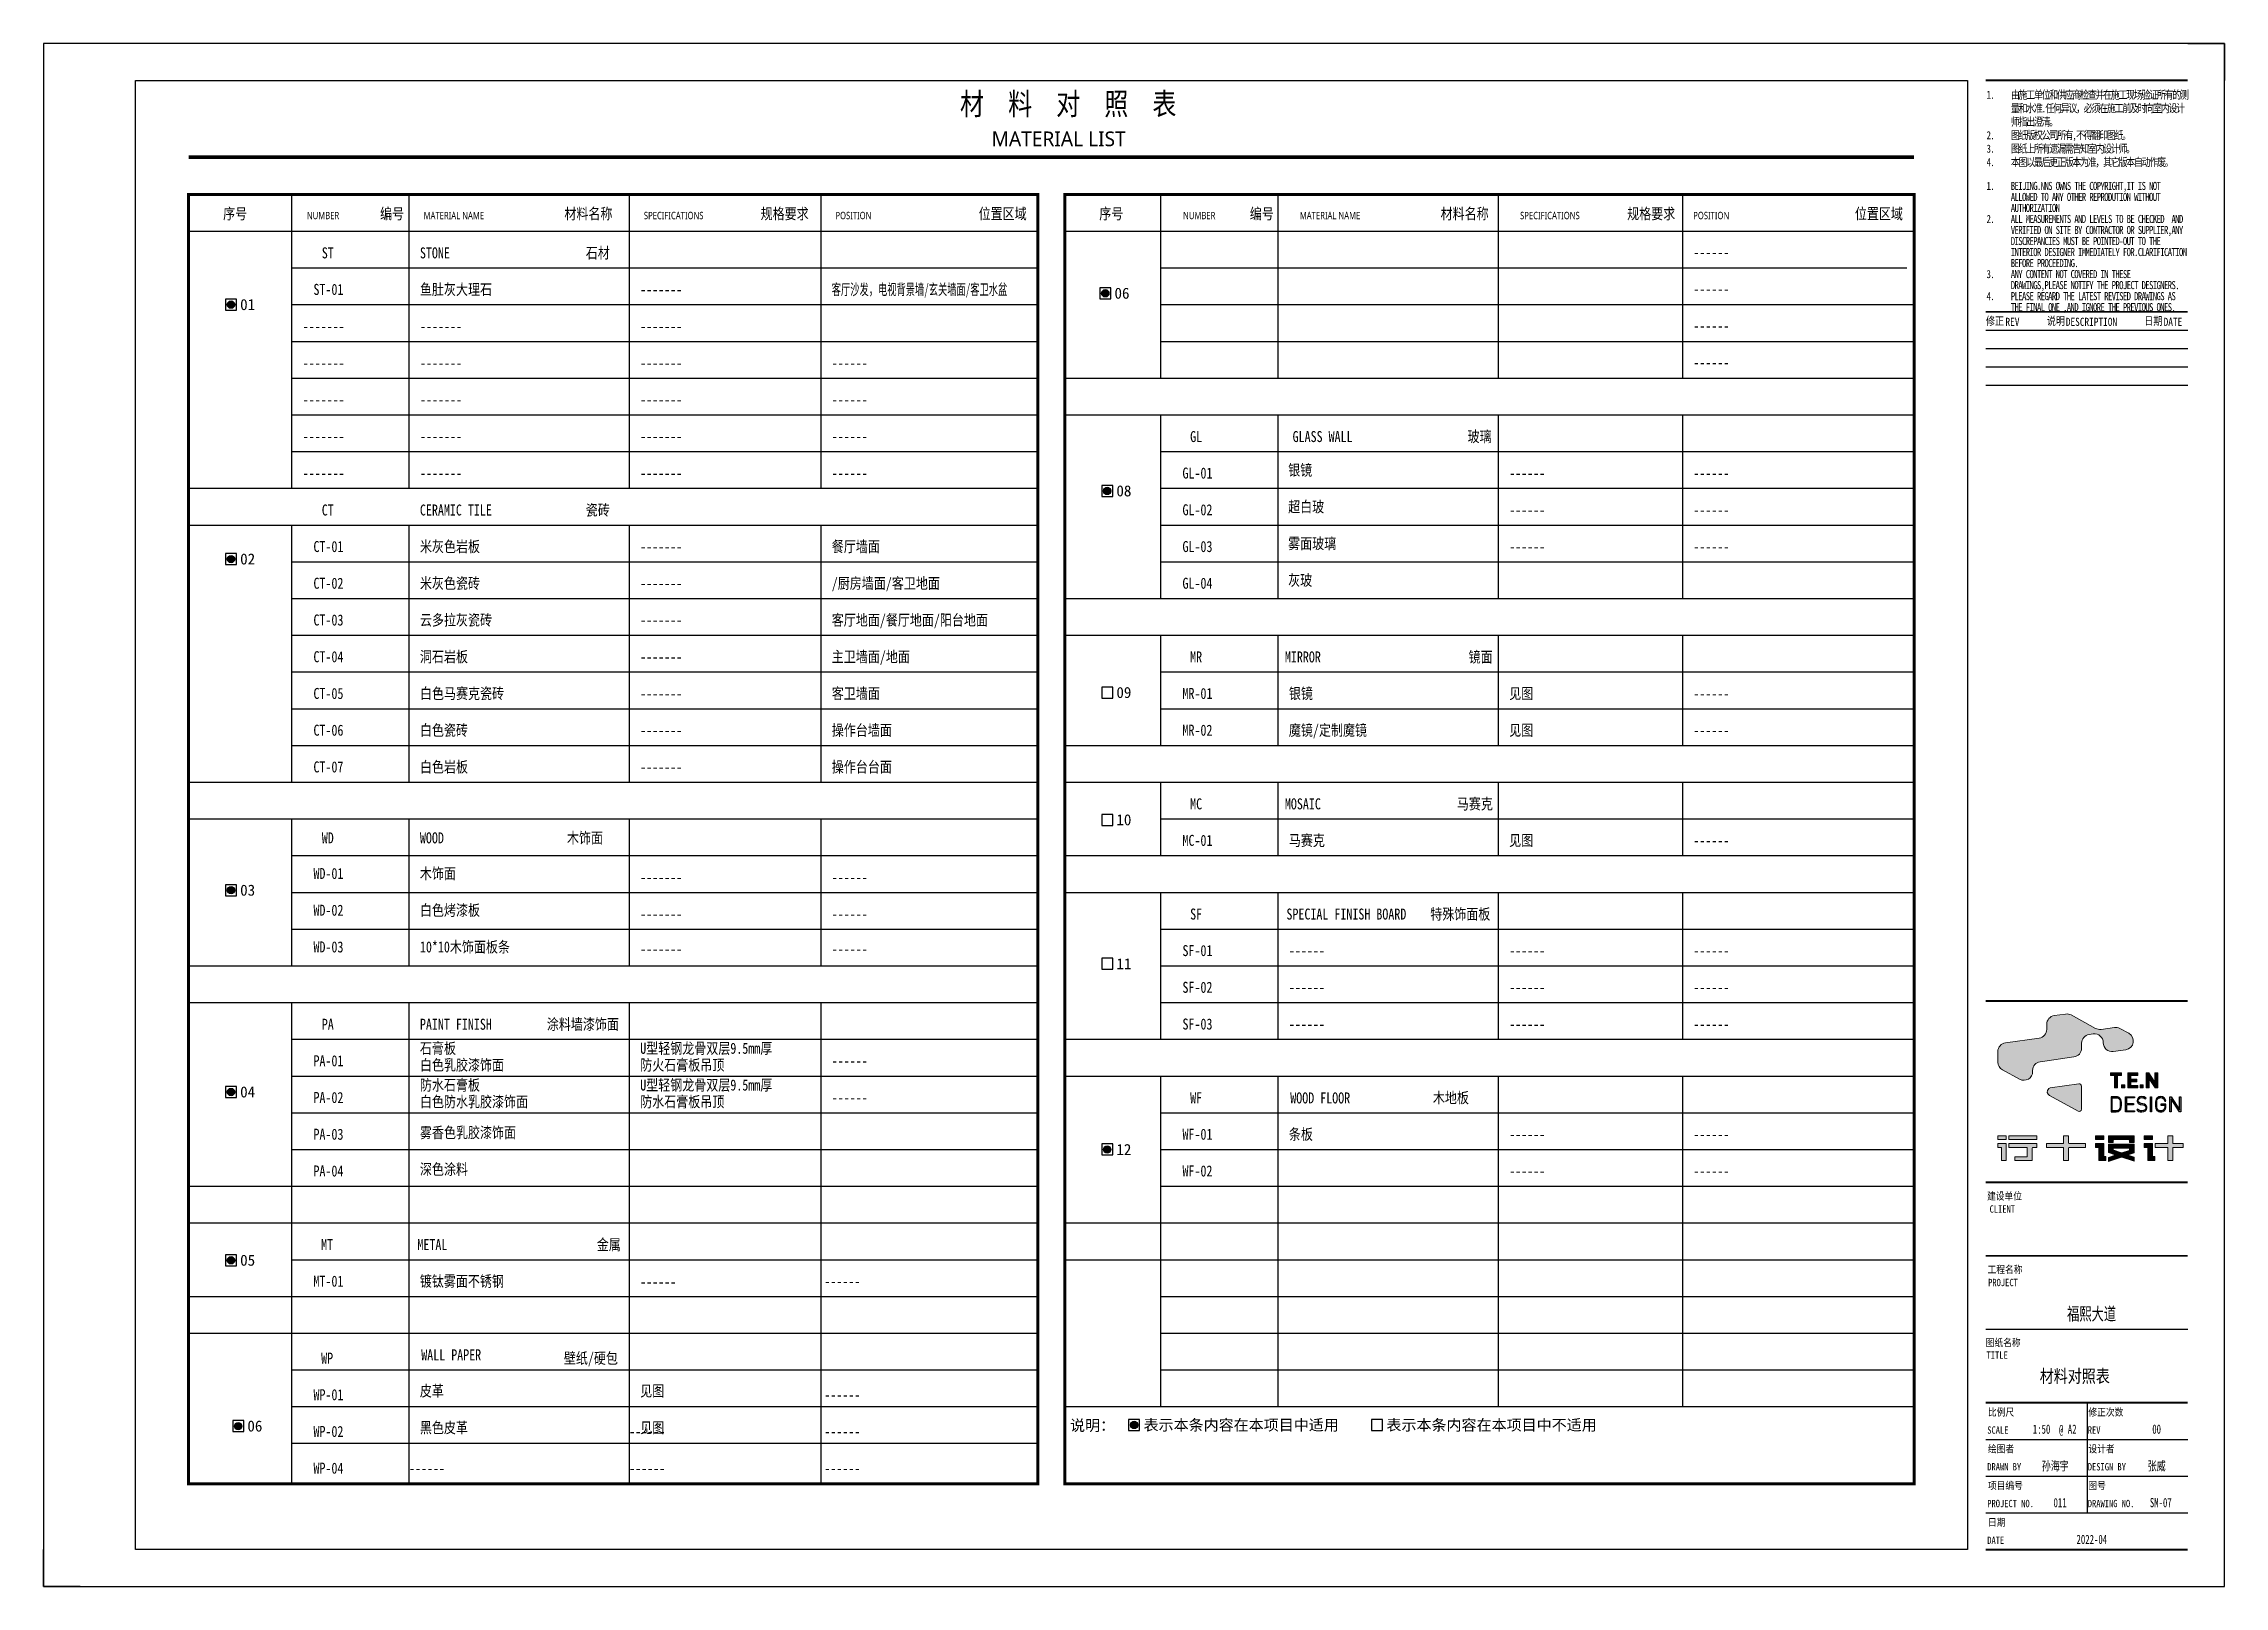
# Paper-space layout '布局' of a CAD drawing. Header units: millimetres. Extents: x -7887 to 894, y 542 to 1297.
# Drawn here: x -2495 to -1901, y 542 to 962 of the extents above; entities that cross this region are included whole.
import ezdxf
from ezdxf.enums import TextEntityAlignment as Align

# ---------------------------------------------------------------- set-up
doc = ezdxf.new("R2010")
doc.units = ezdxf.units.MM
doc.header["$LTSCALE"] = 10
for name, color, linetype in [('008-顶面文字标注', 3, 'Continuous'), ('_U+56FE_U+5C42 1', 7, 'Continuous'), ('AXIS_TEXT', 7, 'Continuous'), ('I-TBLK', 7, 'Continuous'), ('ID_Anno_Dims', 3, 'Continuous'), ('ID_Elev_Pen 8', 8, 'Continuous'), ('Lm-text', 2, 'Continuous'), ('NW-01-尺寸标注', 252, 'Continuous'), ('T-TTLB-1', 1, 'Continuous'), ('Tk-line', 2, 'Continuous')]:
    doc.layers.add(name, color=color, linetype=linetype)
doc.layers.add('TXT【文字】', color=42, linetype='Continuous', lineweight=0)
doc.styles.add('!PYH.V2008_note', font='')
doc.styles.add('宋体', font='', dxfattribs={"width": 0.8})
doc.styles.add('新宋体', font='', dxfattribs={"width": 0.7})
doc.styles.add('黑体', font='', dxfattribs={"width": 0.8, "height": 3})
doc.styles.get('!PYH.V2008_note').set_extended_font_data('SimSun')
doc.styles.get('宋体').set_extended_font_data('SimSun')
doc.styles.get('新宋体').set_extended_font_data('NSimSun')
doc.styles.get('黑体').set_extended_font_data('Microsoft YaHei')

psp = doc.layouts.new('布局')

# ---------------------------------------------------------------- texts
at = {"color": 147, "style": '宋体', "width": 0.8}
for s, p in [('序号', (-2445.721, 914.484, -6.38)), ('编号', (-2402.969, 914.484, -6.38)), ('材料名称', (-2352.759, 914.484, -6.38)), ('规格要求', (-2299.305, 914.484, 1.39)), ('位置区域', (-2239.926, 914.484)), ('序号', (-2207.054, 914.484, -6.38)), ('编号', (-2166.058, 914.484, -6.38)), ('材料名称', (-2114.092, 914.484, -6.38)), ('规格要求', (-2063.289, 914.484, 1.39)), ('位置区域', (-2001.259, 914.484))]:
    psp.add_text(s, height=3, dxfattribs=at).set_placement(p)
at = {"color": 8, "style": '黑体', "width": 0.8}
for s, p in [('NUMBER', (-2422.912, 914.484, -14.151)), ('MATERIAL NAME', (-2391.106, 914.484, -14.151)), ('SPECIFICATIONS', (-2331.106, 914.484, -14.151)), ('POSITION', (-2278.931, 914.484, -14.151)), ('NUMBER', (-2184.245, 914.484, -14.151)), ('MATERIAL NAME', (-2152.439, 914.484, -14.151)), ('SPECIFICATIONS', (-2092.439, 914.484, -14.151)), ('POSITION', (-2045.286, 914.484, -14.151))]:
    psp.add_text(s, height=2, dxfattribs=at).set_placement(p)
at = {"color": 77, "style": '宋体'}
for s, width, p in [('ST', 0.8, (-2418.837, 903.811, 15.54)), ('STONE', 0.8, (-2392.106, 903.811, -7.77)), ('石材', 0.8, (-2346.932, 903.811, 7.77)), ('------', 0.8, (-2045.227, 903.989, -15.54)), ('鱼肚灰大理石', 0.8, (-2392.106, 893.868, -15.54)), ('客厅沙发，电视背景墙/玄关墙面/客卫水盆', 0.6, (-2279.931, 893.868, -15.54)), ('ST-01', 0.8, (-2421.106, 893.868, -15.54)), ('-------', 0.8, (-2332.106, 893.868, -15.54)), ('------', 0.8, (-2045.227, 893.989, -15.54)), ('-------', 0.8, (-2424.068, 883.868, -15.54)), ('-------', 0.8, (-2392.106, 883.868, -15.54)), ('-------', 0.8, (-2332.106, 883.868, -15.54)), ('------', 0.8, (-2045.227, 883.989, -15.54)), ('-------', 0.8, (-2424.068, 873.868, -15.54)), ('-------', 0.8, (-2392.106, 873.868, -15.54)), ('-------', 0.8, (-2332.106, 873.868, -15.54)), ('------', 0.8, (-2279.931, 873.868, -15.54)), ('------', 0.8, (-2045.227, 873.989, -15.54)), ('-------', 0.8, (-2424.068, 863.868, -15.54)), ('-------', 0.8, (-2392.106, 863.868, -15.54)), ('-------', 0.8, (-2332.106, 863.868, -15.54)), ('------', 0.8, (-2279.931, 863.868, -15.54)), ('GL', 0.8, (-2182.315, 853.811, 15.54)), ('GLASS WALL', 0.8, (-2154.402, 853.811, -15.54)), ('玻璃', 0.8, (-2106.741, 853.811, 7.77)), ('-------', 0.8, (-2424.068, 853.868, -15.54)), ('-------', 0.8, (-2392.106, 853.868, -15.54)), ('-------', 0.8, (-2332.106, 853.868, -15.54)), ('------', 0.8, (-2279.931, 853.868, -15.54)), ('-------', 0.8, (-2424.068, 843.868, -15.54)), ('-------', 0.8, (-2392.106, 843.868, -15.54)), ('-------', 0.8, (-2332.106, 843.868, -15.54)), ('------', 0.8, (-2279.931, 843.868, -15.54)), ('GL-01', 0.8, (-2184.402, 843.868, -15.54)), ('银镜', 0.8, (-2155.613, 844.689, -15.54)), ('------', 0.8, (-2095.402, 843.868, -7.77)), ('------', 0.8, (-2045.227, 843.868, -15.54)), ('超白玻', 0.8, (-2155.613, 834.689, -15.54)), ('CT', 0.8, (-2418.837, 833.811, 15.54)), ('CERAMIC TILE', 0.8, (-2392.106, 833.811, -7.77)), ('瓷砖', 0.8, (-2346.932, 833.811, 7.77)), ('GL-02', 0.8, (-2184.402, 833.868, -15.54)), ('------', 0.8, (-2095.402, 833.868, -7.77)), ('------', 0.8, (-2045.227, 833.868, -15.54)), ('CT-01', 0.8, (-2421.106, 823.868, -15.54)), ('米灰色岩板', 0.8, (-2392.106, 823.868, -15.54)), ('餐厅墙面', 0.8, (-2279.931, 823.868, -15.54)), ('GL-03', 0.8, (-2184.402, 823.868, -15.54)), ('雾面玻璃', 0.8, (-2155.613, 824.689, -15.54)), ('-------', 0.8, (-2332.106, 823.868, -15.54)), ('------', 0.8, (-2095.402, 823.868, -7.77)), ('------', 0.8, (-2045.227, 823.868, -15.54)), ('CT-02', 0.8, (-2421.106, 813.868, -15.54)), ('米灰色瓷砖', 0.8, (-2392.106, 813.868, -15.54)), ('-------', 0.8, (-2332.106, 813.868, -15.54)), ('/厨房墙面/客卫地面', 0.8, (-2279.931, 813.868, -15.54)), ('GL-04', 0.8, (-2184.402, 813.868, -15.54)), ('灰玻', 0.8, (-2155.613, 814.689, -15.54)), ('CT-03', 0.8, (-2421.106, 803.868, -15.54)), ('云多拉灰瓷砖', 0.8, (-2392.106, 803.868, -15.54)), ('-------', 0.8, (-2332.106, 803.868, -15.54)), ('客厅地面/餐厅地面/阳台地面', 0.8, (-2279.931, 803.868, -15.54)), ('CT-04', 0.8, (-2421.106, 793.868, -15.54)), ('洞石岩板', 0.8, (-2392.106, 793.868, -15.54)), ('主卫墙面/地面', 0.8, (-2279.931, 793.868, -15.54)), ('MR', 0.8, (-2182.315, 793.811, 15.54)), ('MIRROR', 0.8, (-2156.508, 793.811, -15.54)), ('镜面', 0.8, (-2106.474, 793.811, 7.77)), ('-------', 0.8, (-2332.106, 793.868, -15.54)), ('CT-05', 0.8, (-2421.106, 783.868, -15.54)), ('白色马赛克瓷砖', 0.8, (-2392.106, 783.868, -15.54)), ('-------', 0.8, (-2332.106, 783.868, -15.54)), ('客卫墙面', 0.8, (-2279.931, 783.868, -15.54)), ('MR-01', 0.8, (-2184.402, 783.868, -15.54)), ('银镜', 0.8, (-2155.425, 783.868, -15.54)), ('见图 ', 0.8, (-2095.402, 783.868, -15.54)), ('------', 0.8, (-2045.227, 783.868, -15.54)), ('CT-06', 0.8, (-2421.106, 773.868, -15.54)), ('白色瓷砖', 0.8, (-2392.106, 773.868, -15.54)), ('-------', 0.8, (-2332.106, 773.868, -15.54)), ('操作台墙面', 0.8, (-2279.931, 773.868, -15.54)), ('MR-02', 0.8, (-2184.402, 773.868, -15.54)), ('魔镜/定制魔镜', 0.8, (-2155.425, 773.868, -15.54)), ('见图 ', 0.8, (-2095.402, 773.868, -15.54)), ('------', 0.8, (-2045.227, 773.868, -15.54)), ('CT-07', 0.8, (-2421.106, 763.868, -15.54)), ('白色岩板', 0.8, (-2392.106, 763.868, -15.54)), ('操作台台面', 0.8, (-2279.931, 763.868, -15.54)), ('-------', 0.8, (-2332.106, 763.868, -15.54)), ('MC', 0.8, (-2182.315, 753.811, 15.54)), ('MOSAIC', 0.8, (-2156.508, 753.811, -15.54)), ('马赛克', 0.8, (-2109.663, 753.811, 7.77)), ('WD', 0.8, (-2418.837, 744.552, 15.54)), ('WOOD', 0.8, (-2392.106, 744.552, -7.77)), ('木饰面 ', 0.8, (-2352.052, 744.552, 7.77)), ('MC-01', 0.8, (-2184.402, 743.868, -15.54)), ('马赛克', 0.8, (-2155.425, 743.868, -15.54)), ('见图 ', 0.8, (-2095.402, 743.868, -15.54)), ('------', 0.8, (-2045.227, 743.868, -15.54)), ('WD-01', 0.8, (-2421.106, 734.861, -15.54)), ('木饰面', 0.8, (-2392.106, 734.861, -15.54)), ('-------', 0.8, (-2332.106, 733.868, -15.54)), ('------', 0.8, (-2279.931, 733.868, -15.54)), ('WD-02', 0.8, (-2421.106, 724.861, -15.54)), ('白色烤漆板', 0.8, (-2392.106, 724.861, -15.54)), ('-------', 0.8, (-2332.106, 723.868, -15.54)), ('------', 0.8, (-2279.931, 723.868, -15.54)), ('SF', 0.8, (-2182.315, 723.811, 15.54)), ('SPECIAL FINISH BOARD', 0.8, (-2156.086, 723.811, -7.77)), ('特殊饰面板', 0.8, (-2116.922, 723.811, 7.77)), ('WD-03', 0.8, (-2421.106, 714.861, -15.54)), ('10*10木饰面板条', 0.8, (-2392.106, 714.861, -15.54)), ('-------', 0.8, (-2332.106, 714.315, -15.54)), ('------', 0.8, (-2279.931, 714.315, -15.54)), ('SF-01', 0.8, (-2184.402, 713.868, -15.54)), ('------', 0.8, (-2155.425, 713.868, -15.54)), ('------', 0.8, (-2095.402, 713.868, -15.54)), ('------', 0.8, (-2045.227, 713.868, -15.54)), ('SF-02', 0.8, (-2184.402, 703.868, -15.54)), ('------', 0.8, (-2155.425, 703.868, -15.54)), ('------', 0.8, (-2095.402, 703.868, -15.54)), ('------', 0.8, (-2045.227, 703.868, -15.54)), ('PA', 0.8, (-2418.837, 693.811, 15.54)), ('PAINT FINISH ', 0.8, (-2392.106, 693.811, -7.77)), ('涂料墙漆饰面 ', 0.8, (-2357.534, 693.811, 7.77)), ('SF-03', 0.8, (-2184.402, 693.868, -15.54)), ('------', 0.8, (-2155.425, 693.868, -15.54)), ('------', 0.8, (-2095.402, 693.868, -15.54)), ('------', 0.8, (-2045.227, 693.868, -15.54)), ('石膏板', 0.8, (-2392.106, 687.266, -15.54)), ('PA-01', 0.8, (-2421.106, 683.868, -15.54)), ('白色乳胶漆饰面', 0.8, (-2392.106, 682.724, -15.54)), ('防火石膏板吊顶', 0.8, (-2332.106, 682.724, -15.54)), ('------', 0.8, (-2279.931, 683.868, -15.54)), ('防水石膏板', 0.8, (-2392.106, 677.266, -15.54)), ('木地板', 0.8, (-2116.194, 673.811, 7.77)), ('PA-02', 0.8, (-2421.106, 673.868, -15.54)), ('白色防水乳胶漆饰面', 0.8, (-2392.106, 672.724, -15.54)), ('防水石膏板吊顶', 0.8, (-2332.106, 672.724, -15.54)), ('------', 0.8, (-2279.931, 673.868, -15.54)), ('WF', 0.8, (-2182.315, 673.811, 15.54)), ('PA-03', 0.8, (-2421.106, 663.868, -15.54)), ('雾香色乳胶漆饰面', 0.8, (-2392.106, 664.333, -15.54)), ('WF-01', 0.8, (-2184.402, 663.868, -15.54)), ('条板', 0.8, (-2155.425, 663.868, -15.54)), ('------', 0.8, (-2095.402, 663.868, -15.54)), ('------', 0.8, (-2045.227, 663.868, -15.54)), ('PA-04', 0.8, (-2421.106, 653.868, -15.54)), ('深色涂料', 0.8, (-2392.106, 654.333, -15.54)), ('WF-02', 0.8, (-2184.402, 653.868, -15.54)), ('------', 0.8, (-2095.402, 653.868, -15.54)), ('------', 0.8, (-2045.227, 653.868, -15.54)), ('MT', 0.8, (-2419.019, 633.811, 15.54)), ('METAL', 0.8, (-2392.79, 633.811, -7.77)), ('金属', 0.8, (-2343.932, 633.811, 7.77)), ('MT-01', 0.8, (-2421.106, 623.868, -15.54)), ('镀钛雾面不锈钢', 0.8, (-2392.129, 623.868, -15.54)), ('------', 0.8, (-2332.106, 623.716, -15.54)), ('------', 0.8, (-2332.106, 623.716, -15.54)), ('------', 0.8, (-2332.106, 623.716, -15.54)), ('------', 0.8, (-2281.931, 623.868, -15.54)), ('------', 0.8, (-2281.931, 623.868, -15.54)), ('------', 0.8, (-2281.931, 623.868, -15.54)), ('WP', 0.8, (-2419.019, 602.898, 15.54)), ('壁纸/硬包', 0.8, (-2352.898, 602.898, 7.77)), ('WP-01', 0.8, (-2421.106, 592.956, -15.54)), ('皮革', 0.8, (-2392.129, 593.989, -15.54)), ('见图 ', 0.8, (-2332.106, 593.989, -7.77)), ('------', 0.8, (-2281.931, 592.956, -15.54)), ('WP-02', 0.8, (-2421.106, 582.956, -15.54)), ('黑色皮革', 0.8, (-2392.129, 583.989, -15.54)), ('------', 0.8, (-2335.106, 582.956, -15.54)), ('见图 ', 0.8, (-2332.106, 583.989, -7.77)), ('------', 0.8, (-2281.931, 582.956, -15.54)), ('------', 0.8, (-2281.931, 582.956, -15.54)), ('WP-04', 0.8, (-2421.106, 572.956, -15.54)), ('------', 0.8, (-2395.106, 572.956, -15.54)), ('------', 0.8, (-2335.106, 572.956, -15.54)), ('------', 0.8, (-2281.931, 572.956, -15.54))]:
    psp.add_text(s, height=3, dxfattribs=dict(at, width=width)).set_placement(p)
at = {"color": 77, "style": '!PYH.V2008_note'}
for s, p in [('01', (-2439.025, 891.216)), ('06', (-2200.877, 894.309)), ('08', (-2200.359, 840.496)), ('02', (-2439.025, 821.953, -15.54)), ('09', (-2200.359, 785.608)), ('10', (-2200.359, 750.954)), ('03', (-2439.025, 731.795)), ('11', (-2200.359, 711.768)), ('04', (-2439.025, 676.857)), ('12', (-2200.359, 661.216)), ('05', (-2439.025, 631.046)), ('06', (-2437.062, 585.907)), ('说明：', (-2208.899, 586.151))]:
    psp.add_text(s, height=3, dxfattribs=at).set_placement(p, align=Align.MIDDLE)
at = {"color": 40, "style": '宋体', "width": 0.8}
psp.add_text('U型轻钢龙骨双层9.5mm厚', height=3, dxfattribs=at).set_placement((-2332.106, 687.266, -15.54))
at = {"color": 2, "style": '宋体', "width": 0.8}
psp.add_text('U型轻钢龙骨双层9.5mm厚', height=3, dxfattribs=at).set_placement((-2332.106, 677.266, -15.54))
at = {"color": 77, "style": '宋体', "width": 0.8}
for s, p in [('WOOD FLOOR', (-2146.886, 675.249, -7.77)), ('WALL PAPER', (-2383.59, 605.303, -7.77))]:
    psp.add_text(s, height=3, dxfattribs=at).set_placement(p, align=Align.MIDDLE)
at = {"color": 77, "style": '!PYH.V2008_note'}
for s, p in [('表示本条内容在本项目中适用', (-2195.002, 586.216)), ('表示本条内容在本项目中不适用', (-2128.841, 586.216))]:
    psp.add_text(s, height=3, dxfattribs=at).set_placement(p, align=Align.MIDDLE_LEFT)
at = {"layer": '008-顶面文字标注', "color": 2, "style": '宋体', "width": 0.8}
psp.add_text('材料对照表  ', height=3.5, dxfattribs=at).set_placement((-1950.902, 597.764))
at = {"layer": 'I-TBLK', "style": '新宋体', "width": 0.7}
psp.add_text('SM-07', height=2.5, dxfattribs=at).set_placement((-1917.931, 563.823), align=Align.CENTER)
at = {"layer": 'TXT【文字】', "style": '黑体'}
psp.add_text('MATERIAL LIST', height=4, dxfattribs=at).set_placement((-2218.129, 936.361), align=Align.MIDDLE_CENTER)
at = {"layer": 'TXT【文字】'}
note = psp.add_mtext_dynamic_manual_height_columns('\\pi55.4418;{\\T2;材料对照表 \\P}', width=149.07551, gutter_width=1750, heights=[11.222, 0], dxfattribs=dict(at, insert=(-2300.426, 948.895), char_height=6, attachment_point=1, style='黑体'))

# ---------------------------------------------------------------- blocks, each defined once
blk = doc.blocks.new('A$C68CF184B')
at = {"layer": 'Lm-text', "ltscale": 0.5}
h = blk.add_hatch(color=1, dxfattribs=at)
edge = h.paths.add_edge_path()
edge.add_arc((0, 0), 1, 0, 360)
at = {"layer": 'Lm-text', "color": 1, "ltscale": 0.5}
blk.add_circle((0, 0), 1, dxfattribs=at)
at = {"layer": 'Tk-line', "color": 7, "ltscale": 0.5}
blk.add_lwpolyline([(-1.5, -1.5), (1.5, -1.5), (1.5, 1.5), (-1.5, 1.5)], close=True, dxfattribs=at)
blk = doc.blocks.new('*U320')
at = {"color": 0}
blk.add_blockref('A$C68CF184B', (0, 0), dxfattribs=at)
blk = doc.blocks.new('A$C01120509')
at = {"layer": 'Tk-line', "color": 7, "ltscale": 0.5}
blk.add_lwpolyline([(-3, 0), (0, 0), (0, 3), (-3, 3)], close=True, dxfattribs=at)
blk = doc.blocks.new('*U319')
at = {"color": 0}
blk.add_blockref('A$C01120509', (1.5, -1.5), dxfattribs=at)
blk = doc.blocks.new('11111')
at = {"layer": '_U+56FE_U+5C42 1'}
h = blk.add_hatch(color=8, dxfattribs=at)
h.dxf.hatch_style = 2
edge = h.paths.add_edge_path()
edge.add_spline(control_points=[(3733.06, 5873.06), (3733.06, 5873.06), (3733.06, 5873.06), (3733.06, 5873.06), (3733.06, 5873.06), (3740.35, 5874.08), (3740.35, 5874.08), (3741.53, 5874.25), (3742.41, 5875.26), (3742.41, 5876.46), (3742.41, 5876.46), (3742.41, 5877.41), (3742.41, 5877.41), (3742.41, 5877.41), (3742.42, 5877.82), (3742.42, 5877.82), (3742.42, 5879.02), (3743.3, 5880.03), (3744.48, 5880.19), (3744.48, 5880.19), (3745.61, 5880.35), (3745.61, 5880.35), (3747.05, 5880.56), (3748.34, 5879.43), (3748.34, 5877.97), (3748.34, 5877.97), (3748.34, 5877.97), (3748.34, 5877.97), (3748.34, 5876.51), (3749.63, 5875.39), (3751.07, 5875.59), (3751.07, 5875.59), (3754.45, 5876.07), (3754.45, 5876.07), (3756.74, 5876.39), (3757.29, 5879.44), (3755.26, 5880.55), (3755.26, 5880.55), (3752.86, 5881.86), (3752.86, 5881.86), (3752.41, 5882.1), (3751.89, 5882.2), (3751.38, 5882.12), (3751.38, 5882.12), (3747.72, 5881.61), (3747.72, 5881.61), (3747.21, 5881.54), (3746.7, 5881.63), (3746.24, 5881.88), (3746.24, 5881.88), (3739.56, 5885.52), (3739.56, 5885.52), (3739.11, 5885.76), (3738.59, 5885.86), (3738.08, 5885.78), (3738.08, 5885.78), (3735, 5885.35), (3735, 5885.35), (3733.82, 5885.19), (3732.94, 5884.18), (3732.93, 5882.98), (3732.93, 5882.98), (3732.93, 5881.61), (3732.93, 5881.61), (3732.93, 5880.42), (3732.05, 5879.41), (3730.86, 5879.24), (3730.86, 5879.24), (3721.68, 5877.95), (3721.68, 5877.95), (3720.5, 5877.78), (3719.62, 5876.77), (3719.61, 5875.58), (3719.61, 5875.58), (3719.61, 5872.7), (3719.61, 5872.7), (3719.61, 5871.81), (3720.09, 5871), (3720.86, 5870.58), (3720.86, 5870.58), (3725.55, 5868.03), (3725.55, 5868.03), (3727.15, 5867.16), (3729.09, 5868.32), (3729.1, 5870.14), (3729.1, 5870.14), (3729.1, 5870.42), (3729.1, 5870.42), (3729.1, 5871.62), (3729.98, 5872.63), (3731.16, 5872.79), (3731.16, 5872.79), (3733.06, 5873.06), (3733.06, 5873.06)], knot_values=[0, 0, 0, 0, 1, 1, 1, 2, 2, 2, 3, 3, 3, 4, 4, 4, 5, 5, 5, 6, 6, 6, 7, 7, 7, 8, 8, 8, 9, 9, 9, 10, 10, 10, 11, 11, 11, 12, 12, 12, 13, 13, 13, 14, 14, 14, 15, 15, 15, 16, 16, 16, 17, 17, 17, 18, 18, 18, 19, 19, 19, 20, 20, 20, 21, 21, 21, 22, 22, 22, 23, 23, 23, 24, 24, 24, 25, 25, 25, 26, 26, 26, 27, 27, 27, 28, 28, 28, 29, 29, 29, 30, 30, 30, 31, 31, 31, 31], degree=3, periodic=0)
h = blk.add_hatch(color=8, dxfattribs=at)
h.dxf.hatch_style = 2
h.paths.add_polyline_path([(3752.22, 5869.04), (3752.22, 5865.65), (3751.42, 5865.65), (3751.42, 5869.04), (3750.34, 5869.04), (3750.34, 5869.75), (3753.29, 5869.75), (3753.29, 5869.04)])
h = blk.add_hatch(color=8, dxfattribs=at)
h.dxf.hatch_style = 2
h.paths.add_polyline_path([(3755.02, 5865.65), (3755.02, 5869.75), (3757.72, 5869.75), (3757.72, 5869.04), (3755.82, 5869.04), (3755.82, 5868.07), (3757.43, 5868.07), (3757.43, 5867.36), (3755.82, 5867.36), (3755.82, 5866.36), (3757.72, 5866.36), (3757.72, 5865.65)])
h = blk.add_hatch(color=8, dxfattribs=at)
h.dxf.hatch_style = 2
h.paths.add_polyline_path([(3762.46, 5865.65), (3760.84, 5868.17), (3760.84, 5865.65), (3760.04, 5865.65), (3760.04, 5869.75), (3760.75, 5869.75), (3762.38, 5867.24), (3762.38, 5869.75), (3763.18, 5869.75), (3763.18, 5865.65)])
h = blk.add_hatch(color=251, dxfattribs=at)
h.dxf.hatch_style = 2
edge = h.paths.add_edge_path()
edge.add_spline(control_points=[(3741.69, 5866.79), (3741.69, 5866.79), (3733.86, 5865.69), (3733.86, 5865.69), (3733.72, 5865.67), (3733.59, 5865.6), (3733.49, 5865.5), (3732.82, 5864.83), (3733.04, 5863.91), (3733.68, 5863.56), (3733.68, 5863.56), (3741.47, 5859.32), (3741.47, 5859.32), (3741.87, 5859.11), (3742.36, 5859.39), (3742.36, 5859.85), (3742.36, 5859.85), (3742.37, 5866.19), (3742.37, 5866.19), (3742.37, 5866.56), (3742.05, 5866.84), (3741.69, 5866.79)], knot_values=[0, 0, 0, 0, 1, 1, 1, 2, 2, 2, 3, 3, 3, 4, 4, 4, 5, 5, 5, 6, 6, 6, 7, 7, 7, 7], degree=3, periodic=0)
h = blk.add_hatch(color=8, dxfattribs=at)
h.dxf.hatch_style = 2
h.paths.add_polyline_path([(3753.34, 5865.65), (3753.34, 5866.5), (3754.2, 5866.5), (3754.2, 5865.65)])
h = blk.add_hatch(color=8, dxfattribs=at)
h.dxf.hatch_style = 2
h.paths.add_polyline_path([(3769.14, 5859.18), (3766.79, 5862.73), (3766.79, 5859.18), (3766.48, 5859.18), (3766.48, 5863.26), (3766.79, 5863.26), (3769.14, 5859.72), (3769.14, 5863.26), (3769.45, 5863.26), (3769.45, 5859.18)])
edge = h.paths.add_edge_path()
edge.add_spline(control_points=[(3765.05, 5859.61), (3764.78, 5859.32), (3764.39, 5859.14), (3763.98, 5859.14), (3763.6, 5859.14), (3763.23, 5859.29), (3762.96, 5859.56), (3762.59, 5859.94), (3762.58, 5860.3), (3762.58, 5861.22), (3762.58, 5862.15), (3762.59, 5862.51), (3762.96, 5862.88), (3763.23, 5863.15), (3763.6, 5863.3), (3763.98, 5863.3), (3764.7, 5863.3), (3765.25, 5862.83), (3765.38, 5862.1), (3765.38, 5862.1), (3765.07, 5862.1), (3765.07, 5862.1), (3764.95, 5862.67), (3764.53, 5863.02), (3763.98, 5863.02), (3763.69, 5863.02), (3763.41, 5862.91), (3763.21, 5862.71), (3762.91, 5862.41), (3762.89, 5862.1), (3762.89, 5861.22), (3762.89, 5860.34), (3762.91, 5860.03), (3763.21, 5859.74), (3763.41, 5859.53), (3763.69, 5859.42), (3763.98, 5859.42), (3764.3, 5859.42), (3764.62, 5859.56), (3764.83, 5859.82), (3765.01, 5860.03), (3765.08, 5860.27), (3765.08, 5860.62), (3765.08, 5860.62), (3765.08, 5860.99), (3765.08, 5860.99), (3765.08, 5860.99), (3763.98, 5860.99), (3763.98, 5860.99), (3763.98, 5860.99), (3763.98, 5861.27), (3763.98, 5861.27), (3763.98, 5861.27), (3765.39, 5861.27), (3765.39, 5861.27), (3765.39, 5861.27), (3765.39, 5860.6), (3765.39, 5860.6), (3765.39, 5860.18), (3765.3, 5859.87), (3765.05, 5859.61)], knot_values=[0, 0, 0, 0, 1, 1, 1, 2, 2, 2, 3, 3, 3, 4, 4, 4, 5, 5, 5, 6, 6, 6, 7, 7, 7, 8, 8, 8, 9, 9, 9, 10, 10, 10, 11, 11, 11, 12, 12, 12, 13, 13, 13, 14, 14, 14, 15, 15, 15, 16, 16, 16, 17, 17, 17, 18, 18, 18, 19, 19, 19, 20, 20, 20, 20], degree=3, periodic=0)
h.paths.add_polyline_path([(3761.17, 5859.18), (3761.17, 5863.26), (3761.48, 5863.26), (3761.48, 5859.18)])
edge = h.paths.add_edge_path()
edge.add_spline(control_points=[(3758.82, 5859.14), (3758.22, 5859.14), (3757.84, 5859.31), (3757.46, 5859.68), (3757.46, 5859.68), (3757.68, 5859.9), (3757.68, 5859.9), (3758.05, 5859.53), (3758.35, 5859.42), (3758.84, 5859.42), (3759.48, 5859.42), (3759.89, 5859.73), (3759.89, 5860.26), (3759.89, 5860.5), (3759.82, 5860.7), (3759.67, 5860.84), (3759.52, 5860.96), (3759.41, 5861), (3759.08, 5861.05), (3759.08, 5861.05), (3758.6, 5861.13), (3758.6, 5861.13), (3758.29, 5861.18), (3758.04, 5861.28), (3757.87, 5861.43), (3757.65, 5861.61), (3757.55, 5861.86), (3757.55, 5862.18), (3757.55, 5862.86), (3758.04, 5863.3), (3758.82, 5863.3), (3759.32, 5863.3), (3759.65, 5863.16), (3760, 5862.86), (3760, 5862.86), (3759.79, 5862.66), (3759.79, 5862.66), (3759.54, 5862.88), (3759.29, 5863.03), (3758.8, 5863.03), (3758.21, 5863.03), (3757.86, 5862.71), (3757.86, 5862.19), (3757.86, 5861.96), (3757.92, 5861.78), (3758.07, 5861.66), (3758.21, 5861.54), (3758.45, 5861.44), (3758.68, 5861.4), (3758.68, 5861.4), (3759.12, 5861.34), (3759.12, 5861.34), (3759.5, 5861.28), (3759.67, 5861.21), (3759.85, 5861.07), (3760.07, 5860.88), (3760.2, 5860.6), (3760.2, 5860.27), (3760.2, 5859.59), (3759.67, 5859.14), (3758.82, 5859.14)], knot_values=[0, 0, 0, 0, 1, 1, 1, 2, 2, 2, 3, 3, 3, 4, 4, 4, 5, 5, 5, 6, 6, 6, 7, 7, 7, 8, 8, 8, 9, 9, 9, 10, 10, 10, 11, 11, 11, 12, 12, 12, 13, 13, 13, 14, 14, 14, 15, 15, 15, 16, 16, 16, 17, 17, 17, 18, 18, 18, 19, 19, 19, 20, 20, 20, 20], degree=3, periodic=0)
h.paths.add_polyline_path([(3754.37, 5859.18), (3754.37, 5863.26), (3756.85, 5863.26), (3756.85, 5862.99), (3754.68, 5862.99), (3754.68, 5861.38), (3756.53, 5861.38), (3756.53, 5861.1), (3754.68, 5861.1), (3754.68, 5859.45), (3756.85, 5859.45), (3756.85, 5859.18)])
h = blk.add_hatch(color=8, dxfattribs=at)
h.dxf.hatch_style = 2
h.paths.add_polyline_path([(3758.36, 5865.65), (3758.36, 5866.5), (3759.22, 5866.5), (3759.22, 5865.65)])
h = blk.add_hatch(color=8, dxfattribs=at)
h.paths.add_polyline_path([(3730.22, 5852.64), (3730.22, 5851.58), (3722.61, 5851.58), (3722.61, 5852.64)])
h.paths.add_polyline_path([(3721.92, 5852.64), (3721.92, 5851.58), (3719.61, 5851.58), (3719.61, 5852.64)])
edge = h.paths.add_edge_path()
edge.add_spline(control_points=[(3721.92, 5850.53), (3721.92, 5850.53), (3721.92, 5850.51), (3721.92, 5850.51), (3721.92, 5850.51), (3721.92, 5845.9), (3721.92, 5845.9), (3721.92, 5845.9), (3720.59, 5845.9), (3720.59, 5845.9), (3720.59, 5845.9), (3720.59, 5849.32), (3720.59, 5849.32), (3720.59, 5849.4), (3720.52, 5849.46), (3720.45, 5849.46), (3720.45, 5849.46), (3719.61, 5849.46), (3719.61, 5849.46), (3719.61, 5849.46), (3719.61, 5850.53), (3719.61, 5850.53), (3719.61, 5850.53), (3721.92, 5850.53), (3721.92, 5850.53)], knot_values=[0, 0, 0, 0, 1, 1, 1, 2, 2, 2, 3, 3, 3, 4, 4, 4, 5, 5, 5, 6, 6, 6, 7, 7, 7, 8, 8, 8, 8], degree=3, periodic=0)
edge = h.paths.add_edge_path()
edge.add_spline(control_points=[(3730.22, 5850.51), (3730.22, 5850.51), (3730.22, 5849.44), (3730.22, 5849.44), (3730.22, 5849.44), (3729.11, 5849.44), (3729.11, 5849.44), (3729.04, 5849.44), (3728.97, 5849.38), (3728.97, 5849.3), (3728.97, 5849.3), (3728.97, 5845.91), (3728.97, 5845.91), (3728.97, 5845.91), (3724.21, 5845.9), (3724.21, 5845.9), (3724.21, 5845.9), (3724.21, 5846.88), (3724.21, 5846.88), (3724.21, 5846.88), (3727.5, 5846.88), (3727.5, 5846.88), (3727.58, 5846.88), (3727.64, 5846.95), (3727.64, 5847.02), (3727.64, 5847.02), (3727.64, 5849.3), (3727.64, 5849.3), (3727.64, 5849.38), (3727.58, 5849.44), (3727.5, 5849.44), (3727.5, 5849.44), (3722.61, 5849.44), (3722.61, 5849.44), (3722.61, 5849.44), (3722.61, 5850.51), (3722.61, 5850.51), (3722.61, 5850.51), (3730.22, 5850.51), (3730.22, 5850.51)], knot_values=[0, 0, 0, 0, 1, 1, 1, 2, 2, 2, 3, 3, 3, 4, 4, 4, 5, 5, 5, 6, 6, 6, 7, 7, 7, 8, 8, 8, 9, 9, 9, 10, 10, 10, 11, 11, 11, 12, 12, 12, 13, 13, 13, 13], degree=3, periodic=0)
h = blk.add_hatch(color=8, dxfattribs=at)
edge = h.paths.add_edge_path()
edge.add_spline(control_points=[(3738.86, 5852.64), (3738.86, 5852.64), (3738.86, 5850.67), (3738.86, 5850.67), (3738.86, 5850.59), (3738.93, 5850.52), (3739.02, 5850.52), (3739.02, 5850.52), (3743.49, 5850.52), (3743.49, 5850.52), (3743.49, 5850.52), (3743.49, 5849.45), (3743.49, 5849.45), (3743.49, 5849.45), (3739.02, 5849.45), (3739.02, 5849.45), (3738.93, 5849.45), (3738.86, 5849.38), (3738.86, 5849.3), (3738.86, 5849.3), (3738.86, 5845.9), (3738.86, 5845.9), (3738.86, 5845.9), (3737.53, 5845.9), (3737.53, 5845.9), (3737.53, 5845.9), (3737.53, 5849.3), (3737.53, 5849.3), (3737.53, 5849.38), (3737.46, 5849.45), (3737.37, 5849.45), (3737.37, 5849.45), (3732.9, 5849.45), (3732.9, 5849.45), (3732.9, 5849.45), (3732.9, 5850.52), (3732.9, 5850.52), (3732.9, 5850.52), (3737.37, 5850.52), (3737.37, 5850.52), (3737.46, 5850.52), (3737.53, 5850.59), (3737.53, 5850.67), (3737.53, 5850.67), (3737.53, 5852.64), (3737.53, 5852.64), (3737.53, 5852.64), (3738.86, 5852.64), (3738.86, 5852.64)], knot_values=[0, 0, 0, 0, 1, 1, 1, 2, 2, 2, 3, 3, 3, 4, 4, 4, 5, 5, 5, 6, 6, 6, 7, 7, 7, 8, 8, 8, 9, 9, 9, 10, 10, 10, 11, 11, 11, 12, 12, 12, 13, 13, 13, 14, 14, 14, 15, 15, 15, 16, 16, 16, 16], degree=3, periodic=0)
for points in [[(3748.48, 5852.64), (3746.17, 5852.64), (3746.17, 5851.58), (3748.48, 5851.58)], [(3761.77, 5852.64), (3759.46, 5852.64), (3759.46, 5851.58), (3761.77, 5851.58)]]:
    blk.add_hatch(color=8, dxfattribs=at).paths.add_polyline_path(points)
h = blk.add_hatch(color=8, dxfattribs=at)
edge = h.paths.add_edge_path()
edge.add_spline(control_points=[(3749.75, 5852.64), (3749.75, 5852.64), (3749.75, 5852.64), (3749.75, 5852.64), (3749.75, 5852.64), (3749.75, 5852.64), (3749.75, 5852.64), (3749.75, 5852.64), (3749.75, 5852.64), (3749.75, 5852.64), (3749.75, 5852.64), (3749.75, 5850.8), (3749.75, 5850.8), (3749.75, 5850.8), (3749.75, 5850.79), (3749.75, 5850.79), (3749.75, 5850.79), (3751.07, 5850.79), (3751.07, 5850.79), (3751.07, 5850.79), (3751.07, 5851.44), (3751.07, 5851.44), (3751.07, 5851.51), (3751.14, 5851.58), (3751.22, 5851.58), (3751.22, 5851.58), (3755.32, 5851.58), (3755.32, 5851.58), (3755.4, 5851.58), (3755.46, 5851.51), (3755.46, 5851.44), (3755.46, 5851.44), (3755.46, 5850.79), (3755.46, 5850.79), (3755.46, 5850.79), (3756.78, 5850.79), (3756.78, 5850.79), (3756.78, 5850.79), (3756.78, 5850.8), (3756.78, 5850.8), (3756.78, 5850.8), (3756.78, 5851.58), (3756.78, 5851.58), (3756.78, 5851.58), (3756.78, 5852.64), (3756.78, 5852.64), (3756.78, 5852.64), (3756.78, 5852.64), (3756.78, 5852.64), (3756.78, 5852.64), (3756.78, 5852.64), (3756.78, 5852.64), (3756.78, 5852.64), (3749.75, 5852.64), (3749.75, 5852.64)], knot_values=[0, 0, 0, 0, 1, 1, 1, 2, 2, 2, 3, 3, 3, 4, 4, 4, 5, 5, 5, 6, 6, 6, 7, 7, 7, 8, 8, 8, 9, 9, 9, 10, 10, 10, 11, 11, 11, 12, 12, 12, 13, 13, 13, 14, 14, 14, 15, 15, 15, 16, 16, 16, 17, 17, 17, 18, 18, 18, 18], degree=3, periodic=0)
h = blk.add_hatch(color=8, dxfattribs=at)
edge = h.paths.add_edge_path()
edge.add_spline(control_points=[(3767.4, 5850.52), (3767.32, 5850.52), (3767.26, 5850.58), (3767.26, 5850.66), (3767.26, 5850.66), (3767.26, 5852.64), (3767.26, 5852.64), (3767.26, 5852.64), (3765.92, 5852.64), (3765.92, 5852.64), (3765.92, 5852.64), (3765.92, 5850.66), (3765.92, 5850.66), (3765.92, 5850.58), (3765.86, 5850.52), (3765.78, 5850.52), (3765.78, 5850.52), (3762.45, 5850.52), (3762.45, 5850.52), (3762.45, 5850.52), (3762.45, 5849.45), (3762.45, 5849.45), (3762.45, 5849.45), (3765.78, 5849.45), (3765.78, 5849.45), (3765.86, 5849.45), (3765.92, 5849.39), (3765.92, 5849.31), (3765.92, 5849.31), (3765.92, 5845.9), (3765.92, 5845.9), (3765.92, 5845.9), (3767.26, 5845.9), (3767.26, 5845.9), (3767.26, 5845.9), (3767.26, 5849.31), (3767.26, 5849.31), (3767.26, 5849.39), (3767.32, 5849.45), (3767.4, 5849.45), (3767.4, 5849.45), (3770.06, 5849.45), (3770.06, 5849.45), (3770.06, 5849.45), (3770.06, 5850.52), (3770.06, 5850.52), (3770.06, 5850.52), (3767.4, 5850.52), (3767.4, 5850.52)], knot_values=[0, 0, 0, 0, 1, 1, 1, 2, 2, 2, 3, 3, 3, 4, 4, 4, 5, 5, 5, 6, 6, 6, 7, 7, 7, 8, 8, 8, 9, 9, 9, 10, 10, 10, 11, 11, 11, 12, 12, 12, 13, 13, 13, 14, 14, 14, 15, 15, 15, 16, 16, 16, 16], degree=3, periodic=0)
h = blk.add_hatch(color=8, dxfattribs=at)
edge = h.paths.add_edge_path()
edge.add_spline(control_points=[(3748.48, 5847.11), (3748.48, 5847.11), (3748.48, 5850.51), (3748.48, 5850.51), (3748.48, 5850.51), (3748.48, 5850.53), (3748.48, 5850.53), (3748.48, 5850.53), (3746.17, 5850.53), (3746.17, 5850.53), (3746.17, 5850.53), (3746.17, 5849.46), (3746.17, 5849.46), (3746.17, 5849.46), (3747.01, 5849.46), (3747.01, 5849.46), (3747.09, 5849.46), (3747.15, 5849.4), (3747.15, 5849.32), (3747.15, 5849.32), (3747.15, 5845.9), (3747.15, 5845.9), (3747.15, 5845.9), (3747.16, 5845.9), (3747.16, 5845.9), (3747.16, 5845.9), (3748.48, 5845.9), (3748.48, 5845.9), (3748.48, 5845.9), (3749.05, 5845.9), (3749.05, 5845.9), (3749.05, 5845.9), (3749.05, 5846.97), (3749.05, 5846.97), (3749.05, 5846.97), (3748.62, 5846.97), (3748.62, 5846.97), (3748.54, 5846.97), (3748.48, 5847.03), (3748.48, 5847.11)], knot_values=[0, 0, 0, 0, 1, 1, 1, 2, 2, 2, 3, 3, 3, 4, 4, 4, 5, 5, 5, 6, 6, 6, 7, 7, 7, 8, 8, 8, 9, 9, 9, 10, 10, 10, 11, 11, 11, 12, 12, 12, 13, 13, 13, 13], degree=3, periodic=0)
h = blk.add_hatch(color=8, dxfattribs=at)
edge = h.paths.add_edge_path()
edge.add_spline(control_points=[(3749.75, 5850.35), (3749.75, 5850.35), (3749.75, 5850.35), (3749.75, 5850.35), (3749.75, 5850.35), (3749.75, 5848.23), (3749.75, 5848.23), (3749.75, 5848.23), (3749.75, 5848.23), (3749.75, 5848.23), (3749.75, 5848.23), (3749.75, 5848.04), (3749.75, 5848.04), (3749.75, 5848.04), (3751.59, 5847.43), (3751.59, 5847.43), (3751.63, 5847.41), (3751.63, 5847.36), (3751.59, 5847.35), (3751.59, 5847.35), (3749.75, 5846.73), (3749.75, 5846.73), (3749.75, 5846.73), (3749.75, 5845.61), (3749.75, 5845.61), (3749.75, 5845.61), (3753.32, 5846.81), (3753.32, 5846.81), (3753.35, 5846.82), (3753.38, 5846.82), (3753.41, 5846.81), (3753.41, 5846.81), (3756.78, 5845.68), (3756.78, 5845.68), (3756.78, 5845.68), (3756.78, 5846.8), (3756.78, 5846.8), (3756.78, 5846.8), (3755.15, 5847.35), (3755.15, 5847.35), (3755.11, 5847.36), (3755.11, 5847.41), (3755.15, 5847.43), (3755.15, 5847.43), (3756.78, 5847.98), (3756.78, 5847.98), (3756.78, 5847.98), (3756.78, 5848.23), (3756.78, 5848.23), (3756.78, 5848.23), (3756.78, 5850.35), (3756.78, 5850.35), (3756.78, 5850.35), (3756.78, 5850.35), (3756.78, 5850.35), (3756.78, 5850.35), (3749.75, 5850.35), (3749.75, 5850.35)], knot_values=[0, 0, 0, 0, 1, 1, 1, 2, 2, 2, 3, 3, 3, 4, 4, 4, 5, 5, 5, 6, 6, 6, 7, 7, 7, 8, 8, 8, 9, 9, 9, 10, 10, 10, 11, 11, 11, 12, 12, 12, 13, 13, 13, 14, 14, 14, 15, 15, 15, 16, 16, 16, 17, 17, 17, 18, 18, 18, 19, 19, 19, 19], degree=3, periodic=0)
edge = h.paths.add_edge_path()
edge.add_spline(control_points=[(3755.46, 5848.75), (3755.46, 5848.69), (3755.42, 5848.63), (3755.36, 5848.61), (3755.36, 5848.61), (3753.41, 5847.96), (3753.41, 5847.96), (3753.38, 5847.95), (3753.35, 5847.95), (3753.32, 5847.96), (3753.32, 5847.96), (3751.17, 5848.68), (3751.17, 5848.68), (3751.11, 5848.7), (3751.07, 5848.75), (3751.07, 5848.82), (3751.07, 5848.82), (3751.07, 5849.14), (3751.07, 5849.14), (3751.07, 5849.22), (3751.14, 5849.28), (3751.22, 5849.28), (3751.22, 5849.28), (3755.32, 5849.28), (3755.32, 5849.28), (3755.4, 5849.28), (3755.46, 5849.22), (3755.46, 5849.14), (3755.46, 5849.14), (3755.46, 5848.75), (3755.46, 5848.75)], knot_values=[0, 0, 0, 0, 1, 1, 1, 2, 2, 2, 3, 3, 3, 4, 4, 4, 5, 5, 5, 6, 6, 6, 7, 7, 7, 8, 8, 8, 9, 9, 9, 10, 10, 10, 10], degree=3, periodic=0)
h = blk.add_hatch(color=8, dxfattribs=at)
edge = h.paths.add_edge_path()
edge.add_spline(control_points=[(3761.77, 5847.11), (3761.77, 5847.11), (3761.77, 5850.51), (3761.77, 5850.51), (3761.77, 5850.51), (3761.77, 5850.53), (3761.77, 5850.53), (3761.77, 5850.53), (3759.46, 5850.53), (3759.46, 5850.53), (3759.46, 5850.53), (3759.46, 5849.46), (3759.46, 5849.46), (3759.46, 5849.46), (3760.3, 5849.46), (3760.3, 5849.46), (3760.38, 5849.46), (3760.44, 5849.4), (3760.44, 5849.32), (3760.44, 5849.32), (3760.44, 5845.9), (3760.44, 5845.9), (3760.44, 5845.9), (3760.45, 5845.9), (3760.45, 5845.9), (3760.45, 5845.9), (3761.77, 5845.9), (3761.77, 5845.9), (3761.77, 5845.9), (3762.34, 5845.9), (3762.34, 5845.9), (3762.34, 5845.9), (3762.34, 5846.97), (3762.34, 5846.97), (3762.34, 5846.97), (3761.91, 5846.97), (3761.91, 5846.97), (3761.84, 5846.97), (3761.77, 5847.03), (3761.77, 5847.11)], knot_values=[0, 0, 0, 0, 1, 1, 1, 2, 2, 2, 3, 3, 3, 4, 4, 4, 5, 5, 5, 6, 6, 6, 7, 7, 7, 8, 8, 8, 9, 9, 9, 10, 10, 10, 11, 11, 11, 12, 12, 12, 13, 13, 13, 13], degree=3, periodic=0)
at = {"layer": 'NW-01-尺寸标注'}
h = blk.add_hatch(color=8, dxfattribs=at)
h.dxf.hatch_style = 1
edge = h.paths.add_edge_path()
edge.add_spline(control_points=[(3752.88, 5859.55), (3753.29, 5859.96), (3753.27, 5860.73), (3753.27, 5861.28), (3753.27, 5861.83), (3753.29, 5862.48), (3752.88, 5862.89)], knot_values=[5, 5, 5, 5, 6, 6, 6, 7, 7, 7, 7], degree=3, periodic=0)
edge.add_spline(control_points=[(3752.88, 5862.89), (3752.64, 5863.13), (3752.28, 5863.26), (3751.86, 5863.26)], knot_values=[4, 4, 4, 4, 5, 5, 5, 5], degree=3, periodic=0)
edge.add_spline(control_points=[(3751.86, 5863.26), (3751.86, 5863.26), (3750.48, 5863.26), (3750.48, 5863.26), (3750.48, 5863.26), (3750.48, 5862.24), (3750.48, 5861.22)], knot_values=[2.5, 2.5, 2.5, 2.5, 3.5, 3.5, 3.5, 4, 4, 4, 4], degree=3, periodic=0)
edge.add_spline(control_points=[(3750.48, 5861.22), (3750.48, 5860.2), (3750.48, 5859.18), (3750.48, 5859.18), (3750.48, 5859.18), (3750.83, 5859.18), (3751.17, 5859.18)], knot_values=[1.5, 1.5, 1.5, 1.5, 2, 2, 2, 2.5, 2.5, 2.5, 2.5], degree=3, periodic=0)
edge.add_spline(control_points=[(3751.17, 5859.18), (3751.51, 5859.18), (3751.86, 5859.18), (3751.86, 5859.18), (3752.28, 5859.18), (3752.64, 5859.31), (3752.88, 5859.55)], knot_values=[0, 0, 0, 0, 0.5, 0.5, 0.5, 1.5, 1.5, 1.5, 1.5], degree=3, periodic=0)
edge = h.paths.add_edge_path(flags=16)
edge.add_spline(control_points=[(3752.66, 5862.67), (3752.99, 5862.34), (3752.96, 5861.73), (3752.96, 5861.28), (3752.96, 5860.83), (3752.99, 5860.1), (3752.66, 5859.77)], knot_values=[5, 5, 5, 5, 6, 6, 6, 7, 7, 7, 7], degree=3, periodic=0)
edge.add_spline(control_points=[(3752.66, 5859.77), (3752.42, 5859.53), (3752.11, 5859.45), (3751.78, 5859.45)], knot_values=[4, 4, 4, 4, 5, 5, 5, 5], degree=3, periodic=0)
edge.add_spline(control_points=[(3751.78, 5859.45), (3751.78, 5859.45), (3750.79, 5859.45), (3750.79, 5859.45), (3750.79, 5859.45), (3750.79, 5860.34), (3750.79, 5861.22)], knot_values=[2.5, 2.5, 2.5, 2.5, 3.5, 3.5, 3.5, 4, 4, 4, 4], degree=3, periodic=0)
edge.add_spline(control_points=[(3750.79, 5861.22), (3750.79, 5862.1), (3750.79, 5862.99), (3750.79, 5862.99), (3750.79, 5862.99), (3751.04, 5862.99), (3751.29, 5862.99)], knot_values=[1.5, 1.5, 1.5, 1.5, 2, 2, 2, 2.5, 2.5, 2.5, 2.5], degree=3, periodic=0)
edge.add_spline(control_points=[(3751.29, 5862.99), (3751.53, 5862.99), (3751.78, 5862.99), (3751.78, 5862.99), (3752.11, 5862.99), (3752.42, 5862.91), (3752.66, 5862.67)], knot_values=[0, 0, 0, 0, 0.5, 0.5, 0.5, 1.5, 1.5, 1.5, 1.5], degree=3, periodic=0)
at = {"color": 1, "const_width": 0.5}
for points in [[(3716.32, 6139.96), (3771.32, 6139.96)], [(3716.32, 6076.96), (3771.32, 6076.96)]]:
    blk.add_lwpolyline(points, dxfattribs=at)
at = {"color": 8, "const_width": 0.5}
for points in [[(3716.32, 5889.34), (3771.32, 5889.34)], [(3716.32, 5839.96), (3771.32, 5839.96)], [(3716.32, 5819.96), (3771.32, 5819.96)], [(3716.32, 5779.96), (3771.32, 5779.96)], [(3716.32, 5739.96), (3771.32, 5739.96)]]:
    blk.add_lwpolyline(points, dxfattribs=at)
at = {"layer": '_U+56FE_U+5C42 1', "color": 8, "lineweight": 0}
for points in [[(3752.22, 5869.04), (3752.22, 5865.65), (3751.42, 5865.65), (3751.42, 5869.04), (3750.34, 5869.04), (3750.34, 5869.75), (3753.29, 5869.75), (3753.29, 5869.04), (3752.22, 5869.04)], [(3755.02, 5865.65), (3755.02, 5869.75), (3757.72, 5869.75), (3757.72, 5869.04), (3755.82, 5869.04), (3755.82, 5868.07), (3757.43, 5868.07), (3757.43, 5867.36), (3755.82, 5867.36), (3755.82, 5866.36), (3757.72, 5866.36), (3757.72, 5865.65), (3755.02, 5865.65)], [(3762.46, 5865.65), (3760.84, 5868.17), (3760.84, 5865.65), (3760.04, 5865.65), (3760.04, 5869.75), (3760.75, 5869.75), (3762.38, 5867.24), (3762.38, 5869.75), (3763.18, 5869.75), (3763.18, 5865.65), (3762.46, 5865.65)], [(3753.34, 5865.65), (3753.34, 5866.5), (3754.2, 5866.5), (3754.2, 5865.65), (3753.34, 5865.65)], [(3758.36, 5865.65), (3758.36, 5866.5), (3759.22, 5866.5), (3759.22, 5865.65), (3758.36, 5865.65)], [(3721.92, 5852.64), (3721.92, 5851.58), (3719.61, 5851.58), (3719.61, 5852.64), (3721.92, 5852.64)], [(3730.22, 5852.64), (3730.22, 5851.58), (3722.61, 5851.58), (3722.61, 5852.64), (3730.22, 5852.64)], [(3748.48, 5852.64), (3746.17, 5852.64), (3746.17, 5851.58), (3748.48, 5851.58), (3748.48, 5852.64)], [(3761.77, 5852.64), (3759.46, 5852.64), (3759.46, 5851.58), (3761.77, 5851.58), (3761.77, 5852.64)]]:
    blk.add_lwpolyline(points, dxfattribs=at)
at = {"layer": '_U+56FE_U+5C42 1', "color": 8}
for points in [[(3754.37, 5859.18), (3754.37, 5863.26), (3756.85, 5863.26), (3756.85, 5862.99), (3754.68, 5862.99), (3754.68, 5861.38), (3756.53, 5861.38), (3756.53, 5861.1), (3754.68, 5861.1), (3754.68, 5859.45), (3756.85, 5859.45), (3756.85, 5859.18), (3754.37, 5859.18)], [(3761.17, 5859.18), (3761.17, 5863.26), (3761.48, 5863.26), (3761.48, 5859.18), (3761.17, 5859.18)], [(3769.14, 5859.18), (3766.79, 5862.73), (3766.79, 5859.18), (3766.48, 5859.18), (3766.48, 5863.26), (3766.79, 5863.26), (3769.14, 5859.72), (3769.14, 5863.26), (3769.45, 5863.26), (3769.45, 5859.18), (3769.14, 5859.18)]]:
    blk.add_lwpolyline(points, dxfattribs=at)
at = {"layer": '_U+56FE_U+5C42 1', "color": 8, "lineweight": 0}
for points, knots in [([(3733.06, 5873.06), (3733.06, 5873.06), (3733.06, 5873.06), (3733.06, 5873.06), (3733.06, 5873.06), (3740.35, 5874.08), (3740.35, 5874.08), (3741.53, 5874.25), (3742.41, 5875.26), (3742.41, 5876.46), (3742.41, 5876.46), (3742.41, 5877.41), (3742.41, 5877.41), (3742.41, 5877.41), (3742.42, 5877.82), (3742.42, 5877.82), (3742.42, 5879.02), (3743.3, 5880.03), (3744.48, 5880.19), (3744.48, 5880.19), (3745.61, 5880.35), (3745.61, 5880.35), (3747.05, 5880.56), (3748.34, 5879.43), (3748.34, 5877.97), (3748.34, 5877.97), (3748.34, 5877.97), (3748.34, 5877.97), (3748.34, 5876.51), (3749.63, 5875.39), (3751.07, 5875.59), (3751.07, 5875.59), (3754.45, 5876.07), (3754.45, 5876.07), (3756.74, 5876.39), (3757.29, 5879.44), (3755.26, 5880.55), (3755.26, 5880.55), (3752.86, 5881.86), (3752.86, 5881.86), (3752.41, 5882.1), (3751.89, 5882.2), (3751.38, 5882.12), (3751.38, 5882.12), (3747.72, 5881.61), (3747.72, 5881.61), (3747.21, 5881.54), (3746.7, 5881.63), (3746.24, 5881.88), (3746.24, 5881.88), (3739.56, 5885.52), (3739.56, 5885.52), (3739.11, 5885.76), (3738.59, 5885.86), (3738.08, 5885.78), (3738.08, 5885.78), (3735, 5885.35), (3735, 5885.35), (3733.82, 5885.19), (3732.94, 5884.18), (3732.93, 5882.98), (3732.93, 5882.98), (3732.93, 5881.61), (3732.93, 5881.61), (3732.93, 5880.42), (3732.05, 5879.41), (3730.86, 5879.24), (3730.86, 5879.24), (3721.68, 5877.95), (3721.68, 5877.95), (3720.5, 5877.78), (3719.62, 5876.77), (3719.61, 5875.58), (3719.61, 5875.58), (3719.61, 5872.7), (3719.61, 5872.7), (3719.61, 5871.81), (3720.09, 5871), (3720.86, 5870.58), (3720.86, 5870.58), (3725.55, 5868.03), (3725.55, 5868.03), (3727.15, 5867.16), (3729.09, 5868.32), (3729.1, 5870.14), (3729.1, 5870.14), (3729.1, 5870.42), (3729.1, 5870.42), (3729.1, 5871.62), (3729.98, 5872.63), (3731.16, 5872.79), (3731.16, 5872.79), (3733.06, 5873.06), (3733.06, 5873.06)], [0, 0, 0, 0, 1, 1, 1, 2, 2, 2, 3, 3, 3, 4, 4, 4, 5, 5, 5, 6, 6, 6, 7, 7, 7, 8, 8, 8, 9, 9, 9, 10, 10, 10, 11, 11, 11, 12, 12, 12, 13, 13, 13, 14, 14, 14, 15, 15, 15, 16, 16, 16, 17, 17, 17, 18, 18, 18, 19, 19, 19, 20, 20, 20, 21, 21, 21, 22, 22, 22, 23, 23, 23, 24, 24, 24, 25, 25, 25, 26, 26, 26, 27, 27, 27, 28, 28, 28, 29, 29, 29, 30, 30, 30, 31, 31, 31, 31]), ([(3738.86, 5852.64), (3738.86, 5852.64), (3738.86, 5850.67), (3738.86, 5850.67), (3738.86, 5850.59), (3738.93, 5850.52), (3739.02, 5850.52), (3739.02, 5850.52), (3743.49, 5850.52), (3743.49, 5850.52), (3743.49, 5850.52), (3743.49, 5849.45), (3743.49, 5849.45), (3743.49, 5849.45), (3739.02, 5849.45), (3739.02, 5849.45), (3738.93, 5849.45), (3738.86, 5849.38), (3738.86, 5849.3), (3738.86, 5849.3), (3738.86, 5845.9), (3738.86, 5845.9), (3738.86, 5845.9), (3737.53, 5845.9), (3737.53, 5845.9), (3737.53, 5845.9), (3737.53, 5849.3), (3737.53, 5849.3), (3737.53, 5849.38), (3737.46, 5849.45), (3737.37, 5849.45), (3737.37, 5849.45), (3732.9, 5849.45), (3732.9, 5849.45), (3732.9, 5849.45), (3732.9, 5850.52), (3732.9, 5850.52), (3732.9, 5850.52), (3737.37, 5850.52), (3737.37, 5850.52), (3737.46, 5850.52), (3737.53, 5850.59), (3737.53, 5850.67), (3737.53, 5850.67), (3737.53, 5852.64), (3737.53, 5852.64), (3737.53, 5852.64), (3738.86, 5852.64), (3738.86, 5852.64)], [0, 0, 0, 0, 1, 1, 1, 2, 2, 2, 3, 3, 3, 4, 4, 4, 5, 5, 5, 6, 6, 6, 7, 7, 7, 8, 8, 8, 9, 9, 9, 10, 10, 10, 11, 11, 11, 12, 12, 12, 13, 13, 13, 14, 14, 14, 15, 15, 15, 16, 16, 16, 16]), ([(3749.75, 5852.64), (3749.75, 5852.64), (3749.75, 5852.64), (3749.75, 5852.64), (3749.75, 5852.64), (3749.75, 5852.64), (3749.75, 5852.64), (3749.75, 5852.64), (3749.75, 5852.64), (3749.75, 5852.64), (3749.75, 5852.64), (3749.75, 5850.8), (3749.75, 5850.8), (3749.75, 5850.8), (3749.75, 5850.79), (3749.75, 5850.79), (3749.75, 5850.79), (3751.07, 5850.79), (3751.07, 5850.79), (3751.07, 5850.79), (3751.07, 5851.44), (3751.07, 5851.44), (3751.07, 5851.51), (3751.14, 5851.58), (3751.22, 5851.58), (3751.22, 5851.58), (3755.32, 5851.58), (3755.32, 5851.58), (3755.4, 5851.58), (3755.46, 5851.51), (3755.46, 5851.44), (3755.46, 5851.44), (3755.46, 5850.79), (3755.46, 5850.79), (3755.46, 5850.79), (3756.78, 5850.79), (3756.78, 5850.79), (3756.78, 5850.79), (3756.78, 5850.8), (3756.78, 5850.8), (3756.78, 5850.8), (3756.78, 5851.58), (3756.78, 5851.58), (3756.78, 5851.58), (3756.78, 5852.64), (3756.78, 5852.64), (3756.78, 5852.64), (3756.78, 5852.64), (3756.78, 5852.64), (3756.78, 5852.64), (3756.78, 5852.64), (3756.78, 5852.64), (3756.78, 5852.64), (3749.75, 5852.64), (3749.75, 5852.64)], [0, 0, 0, 0, 1, 1, 1, 2, 2, 2, 3, 3, 3, 4, 4, 4, 5, 5, 5, 6, 6, 6, 7, 7, 7, 8, 8, 8, 9, 9, 9, 10, 10, 10, 11, 11, 11, 12, 12, 12, 13, 13, 13, 14, 14, 14, 15, 15, 15, 16, 16, 16, 17, 17, 17, 18, 18, 18, 18]), ([(3767.4, 5850.52), (3767.32, 5850.52), (3767.26, 5850.58), (3767.26, 5850.66), (3767.26, 5850.66), (3767.26, 5852.64), (3767.26, 5852.64), (3767.26, 5852.64), (3765.92, 5852.64), (3765.92, 5852.64), (3765.92, 5852.64), (3765.92, 5850.66), (3765.92, 5850.66), (3765.92, 5850.58), (3765.86, 5850.52), (3765.78, 5850.52), (3765.78, 5850.52), (3762.45, 5850.52), (3762.45, 5850.52), (3762.45, 5850.52), (3762.45, 5849.45), (3762.45, 5849.45), (3762.45, 5849.45), (3765.78, 5849.45), (3765.78, 5849.45), (3765.86, 5849.45), (3765.92, 5849.39), (3765.92, 5849.31), (3765.92, 5849.31), (3765.92, 5845.9), (3765.92, 5845.9), (3765.92, 5845.9), (3767.26, 5845.9), (3767.26, 5845.9), (3767.26, 5845.9), (3767.26, 5849.31), (3767.26, 5849.31), (3767.26, 5849.39), (3767.32, 5849.45), (3767.4, 5849.45), (3767.4, 5849.45), (3770.06, 5849.45), (3770.06, 5849.45), (3770.06, 5849.45), (3770.06, 5850.52), (3770.06, 5850.52), (3770.06, 5850.52), (3767.4, 5850.52), (3767.4, 5850.52)], [0, 0, 0, 0, 1, 1, 1, 2, 2, 2, 3, 3, 3, 4, 4, 4, 5, 5, 5, 6, 6, 6, 7, 7, 7, 8, 8, 8, 9, 9, 9, 10, 10, 10, 11, 11, 11, 12, 12, 12, 13, 13, 13, 14, 14, 14, 15, 15, 15, 16, 16, 16, 16]), ([(3721.92, 5850.53), (3721.92, 5850.53), (3721.92, 5850.51), (3721.92, 5850.51), (3721.92, 5850.51), (3721.92, 5845.9), (3721.92, 5845.9), (3721.92, 5845.9), (3720.59, 5845.9), (3720.59, 5845.9), (3720.59, 5845.9), (3720.59, 5849.32), (3720.59, 5849.32), (3720.59, 5849.4), (3720.52, 5849.46), (3720.45, 5849.46), (3720.45, 5849.46), (3719.61, 5849.46), (3719.61, 5849.46), (3719.61, 5849.46), (3719.61, 5850.53), (3719.61, 5850.53), (3719.61, 5850.53), (3721.92, 5850.53), (3721.92, 5850.53)], [0, 0, 0, 0, 1, 1, 1, 2, 2, 2, 3, 3, 3, 4, 4, 4, 5, 5, 5, 6, 6, 6, 7, 7, 7, 8, 8, 8, 8]), ([(3730.22, 5850.51), (3730.22, 5850.51), (3730.22, 5849.44), (3730.22, 5849.44), (3730.22, 5849.44), (3729.11, 5849.44), (3729.11, 5849.44), (3729.04, 5849.44), (3728.97, 5849.38), (3728.97, 5849.3), (3728.97, 5849.3), (3728.97, 5845.91), (3728.97, 5845.91), (3728.97, 5845.91), (3724.21, 5845.9), (3724.21, 5845.9), (3724.21, 5845.9), (3724.21, 5846.88), (3724.21, 5846.88), (3724.21, 5846.88), (3727.5, 5846.88), (3727.5, 5846.88), (3727.58, 5846.88), (3727.64, 5846.95), (3727.64, 5847.02), (3727.64, 5847.02), (3727.64, 5849.3), (3727.64, 5849.3), (3727.64, 5849.38), (3727.58, 5849.44), (3727.5, 5849.44), (3727.5, 5849.44), (3722.61, 5849.44), (3722.61, 5849.44), (3722.61, 5849.44), (3722.61, 5850.51), (3722.61, 5850.51), (3722.61, 5850.51), (3730.22, 5850.51), (3730.22, 5850.51)], [0, 0, 0, 0, 1, 1, 1, 2, 2, 2, 3, 3, 3, 4, 4, 4, 5, 5, 5, 6, 6, 6, 7, 7, 7, 8, 8, 8, 9, 9, 9, 10, 10, 10, 11, 11, 11, 12, 12, 12, 13, 13, 13, 13]), ([(3748.48, 5847.11), (3748.48, 5847.11), (3748.48, 5850.51), (3748.48, 5850.51), (3748.48, 5850.51), (3748.48, 5850.53), (3748.48, 5850.53), (3748.48, 5850.53), (3746.17, 5850.53), (3746.17, 5850.53), (3746.17, 5850.53), (3746.17, 5849.46), (3746.17, 5849.46), (3746.17, 5849.46), (3747.01, 5849.46), (3747.01, 5849.46), (3747.09, 5849.46), (3747.15, 5849.4), (3747.15, 5849.32), (3747.15, 5849.32), (3747.15, 5845.9), (3747.15, 5845.9), (3747.15, 5845.9), (3747.16, 5845.9), (3747.16, 5845.9), (3747.16, 5845.9), (3748.48, 5845.9), (3748.48, 5845.9), (3748.48, 5845.9), (3749.05, 5845.9), (3749.05, 5845.9), (3749.05, 5845.9), (3749.05, 5846.97), (3749.05, 5846.97), (3749.05, 5846.97), (3748.62, 5846.97), (3748.62, 5846.97), (3748.54, 5846.97), (3748.48, 5847.03), (3748.48, 5847.11)], [0, 0, 0, 0, 1, 1, 1, 2, 2, 2, 3, 3, 3, 4, 4, 4, 5, 5, 5, 6, 6, 6, 7, 7, 7, 8, 8, 8, 9, 9, 9, 10, 10, 10, 11, 11, 11, 12, 12, 12, 13, 13, 13, 13]), ([(3749.75, 5850.35), (3749.75, 5850.35), (3749.75, 5850.35), (3749.75, 5850.35), (3749.75, 5850.35), (3749.75, 5848.23), (3749.75, 5848.23), (3749.75, 5848.23), (3749.75, 5848.23), (3749.75, 5848.23), (3749.75, 5848.23), (3749.75, 5848.04), (3749.75, 5848.04), (3749.75, 5848.04), (3751.59, 5847.43), (3751.59, 5847.43), (3751.63, 5847.41), (3751.63, 5847.36), (3751.59, 5847.35), (3751.59, 5847.35), (3749.75, 5846.73), (3749.75, 5846.73), (3749.75, 5846.73), (3749.75, 5845.61), (3749.75, 5845.61), (3749.75, 5845.61), (3753.32, 5846.81), (3753.32, 5846.81), (3753.35, 5846.82), (3753.38, 5846.82), (3753.41, 5846.81), (3753.41, 5846.81), (3756.78, 5845.68), (3756.78, 5845.68), (3756.78, 5845.68), (3756.78, 5846.8), (3756.78, 5846.8), (3756.78, 5846.8), (3755.15, 5847.35), (3755.15, 5847.35), (3755.11, 5847.36), (3755.11, 5847.41), (3755.15, 5847.43), (3755.15, 5847.43), (3756.78, 5847.98), (3756.78, 5847.98), (3756.78, 5847.98), (3756.78, 5848.23), (3756.78, 5848.23), (3756.78, 5848.23), (3756.78, 5850.35), (3756.78, 5850.35), (3756.78, 5850.35), (3756.78, 5850.35), (3756.78, 5850.35), (3756.78, 5850.35), (3749.75, 5850.35), (3749.75, 5850.35)], [0, 0, 0, 0, 1, 1, 1, 2, 2, 2, 3, 3, 3, 4, 4, 4, 5, 5, 5, 6, 6, 6, 7, 7, 7, 8, 8, 8, 9, 9, 9, 10, 10, 10, 11, 11, 11, 12, 12, 12, 13, 13, 13, 14, 14, 14, 15, 15, 15, 16, 16, 16, 17, 17, 17, 18, 18, 18, 19, 19, 19, 19]), ([(3755.46, 5848.75), (3755.46, 5848.69), (3755.42, 5848.63), (3755.36, 5848.61), (3755.36, 5848.61), (3753.41, 5847.96), (3753.41, 5847.96), (3753.38, 5847.95), (3753.35, 5847.95), (3753.32, 5847.96), (3753.32, 5847.96), (3751.17, 5848.68), (3751.17, 5848.68), (3751.11, 5848.7), (3751.07, 5848.75), (3751.07, 5848.82), (3751.07, 5848.82), (3751.07, 5849.14), (3751.07, 5849.14), (3751.07, 5849.22), (3751.14, 5849.28), (3751.22, 5849.28), (3751.22, 5849.28), (3755.32, 5849.28), (3755.32, 5849.28), (3755.4, 5849.28), (3755.46, 5849.22), (3755.46, 5849.14), (3755.46, 5849.14), (3755.46, 5848.75), (3755.46, 5848.75)], [0, 0, 0, 0, 1, 1, 1, 2, 2, 2, 3, 3, 3, 4, 4, 4, 5, 5, 5, 6, 6, 6, 7, 7, 7, 8, 8, 8, 9, 9, 9, 10, 10, 10, 10]), ([(3761.77, 5847.11), (3761.77, 5847.11), (3761.77, 5850.51), (3761.77, 5850.51), (3761.77, 5850.51), (3761.77, 5850.53), (3761.77, 5850.53), (3761.77, 5850.53), (3759.46, 5850.53), (3759.46, 5850.53), (3759.46, 5850.53), (3759.46, 5849.46), (3759.46, 5849.46), (3759.46, 5849.46), (3760.3, 5849.46), (3760.3, 5849.46), (3760.38, 5849.46), (3760.44, 5849.4), (3760.44, 5849.32), (3760.44, 5849.32), (3760.44, 5845.9), (3760.44, 5845.9), (3760.44, 5845.9), (3760.45, 5845.9), (3760.45, 5845.9), (3760.45, 5845.9), (3761.77, 5845.9), (3761.77, 5845.9), (3761.77, 5845.9), (3762.34, 5845.9), (3762.34, 5845.9), (3762.34, 5845.9), (3762.34, 5846.97), (3762.34, 5846.97), (3762.34, 5846.97), (3761.91, 5846.97), (3761.91, 5846.97), (3761.84, 5846.97), (3761.77, 5847.03), (3761.77, 5847.11)], [0, 0, 0, 0, 1, 1, 1, 2, 2, 2, 3, 3, 3, 4, 4, 4, 5, 5, 5, 6, 6, 6, 7, 7, 7, 8, 8, 8, 9, 9, 9, 10, 10, 10, 11, 11, 11, 12, 12, 12, 13, 13, 13, 13])]:
    blk.add_open_spline(points, degree=3, knots=knots, dxfattribs=at)
at = {"layer": '_U+56FE_U+5C42 1', "color": 251, "lineweight": 0}
blk.add_open_spline([(3741.69, 5866.79), (3741.69, 5866.79), (3733.86, 5865.69), (3733.86, 5865.69), (3733.72, 5865.67), (3733.59, 5865.6), (3733.49, 5865.5), (3732.82, 5864.83), (3733.04, 5863.91), (3733.68, 5863.56), (3733.68, 5863.56), (3741.47, 5859.32), (3741.47, 5859.32), (3741.87, 5859.11), (3742.36, 5859.39), (3742.36, 5859.85), (3742.36, 5859.85), (3742.37, 5866.19), (3742.37, 5866.19), (3742.37, 5866.56), (3742.05, 5866.84), (3741.69, 5866.79)], degree=3, knots=[0, 0, 0, 0, 1, 1, 1, 2, 2, 2, 3, 3, 3, 4, 4, 4, 5, 5, 5, 6, 6, 6, 7, 7, 7, 7], dxfattribs=at)
at = {"layer": '_U+56FE_U+5C42 1', "color": 8}
for points, knots in [([(3752.88, 5859.55), (3752.64, 5859.31), (3752.28, 5859.18), (3751.86, 5859.18), (3751.86, 5859.18), (3750.48, 5859.18), (3750.48, 5859.18), (3750.48, 5859.18), (3750.48, 5863.26), (3750.48, 5863.26), (3750.48, 5863.26), (3751.86, 5863.26), (3751.86, 5863.26), (3752.28, 5863.26), (3752.64, 5863.13), (3752.88, 5862.89), (3753.29, 5862.48), (3753.27, 5861.83), (3753.27, 5861.28), (3753.27, 5860.73), (3753.29, 5859.96), (3752.88, 5859.55)], [0, 0, 0, 0, 1, 1, 1, 2, 2, 2, 3, 3, 3, 4, 4, 4, 5, 5, 5, 6, 6, 6, 7, 7, 7, 7]), ([(3752.66, 5862.67), (3752.42, 5862.91), (3752.11, 5862.99), (3751.78, 5862.99), (3751.78, 5862.99), (3750.79, 5862.99), (3750.79, 5862.99), (3750.79, 5862.99), (3750.79, 5859.45), (3750.79, 5859.45), (3750.79, 5859.45), (3751.78, 5859.45), (3751.78, 5859.45), (3752.11, 5859.45), (3752.42, 5859.53), (3752.66, 5859.77), (3752.99, 5860.1), (3752.96, 5860.83), (3752.96, 5861.28), (3752.96, 5861.73), (3752.99, 5862.34), (3752.66, 5862.67)], [0, 0, 0, 0, 1, 1, 1, 2, 2, 2, 3, 3, 3, 4, 4, 4, 5, 5, 5, 6, 6, 6, 7, 7, 7, 7]), ([(3758.82, 5859.14), (3758.22, 5859.14), (3757.84, 5859.31), (3757.46, 5859.68), (3757.46, 5859.68), (3757.68, 5859.9), (3757.68, 5859.9), (3758.05, 5859.53), (3758.35, 5859.42), (3758.84, 5859.42), (3759.48, 5859.42), (3759.89, 5859.73), (3759.89, 5860.26), (3759.89, 5860.5), (3759.82, 5860.7), (3759.67, 5860.84), (3759.52, 5860.96), (3759.41, 5861), (3759.08, 5861.05), (3759.08, 5861.05), (3758.6, 5861.13), (3758.6, 5861.13), (3758.29, 5861.18), (3758.04, 5861.28), (3757.87, 5861.43), (3757.65, 5861.61), (3757.55, 5861.86), (3757.55, 5862.18), (3757.55, 5862.86), (3758.04, 5863.3), (3758.82, 5863.3), (3759.32, 5863.3), (3759.65, 5863.16), (3760, 5862.86), (3760, 5862.86), (3759.79, 5862.66), (3759.79, 5862.66), (3759.54, 5862.88), (3759.29, 5863.03), (3758.8, 5863.03), (3758.21, 5863.03), (3757.86, 5862.71), (3757.86, 5862.19), (3757.86, 5861.96), (3757.92, 5861.78), (3758.07, 5861.66), (3758.21, 5861.54), (3758.45, 5861.44), (3758.68, 5861.4), (3758.68, 5861.4), (3759.12, 5861.34), (3759.12, 5861.34), (3759.5, 5861.28), (3759.67, 5861.21), (3759.85, 5861.07), (3760.07, 5860.88), (3760.2, 5860.6), (3760.2, 5860.27), (3760.2, 5859.59), (3759.67, 5859.14), (3758.82, 5859.14)], [0, 0, 0, 0, 1, 1, 1, 2, 2, 2, 3, 3, 3, 4, 4, 4, 5, 5, 5, 6, 6, 6, 7, 7, 7, 8, 8, 8, 9, 9, 9, 10, 10, 10, 11, 11, 11, 12, 12, 12, 13, 13, 13, 14, 14, 14, 15, 15, 15, 16, 16, 16, 17, 17, 17, 18, 18, 18, 19, 19, 19, 20, 20, 20, 20]), ([(3765.05, 5859.61), (3764.78, 5859.32), (3764.39, 5859.14), (3763.98, 5859.14), (3763.6, 5859.14), (3763.23, 5859.29), (3762.96, 5859.56), (3762.59, 5859.94), (3762.58, 5860.3), (3762.58, 5861.22), (3762.58, 5862.15), (3762.59, 5862.51), (3762.96, 5862.88), (3763.23, 5863.15), (3763.6, 5863.3), (3763.98, 5863.3), (3764.7, 5863.3), (3765.25, 5862.83), (3765.38, 5862.1), (3765.38, 5862.1), (3765.07, 5862.1), (3765.07, 5862.1), (3764.95, 5862.67), (3764.53, 5863.02), (3763.98, 5863.02), (3763.69, 5863.02), (3763.41, 5862.91), (3763.21, 5862.71), (3762.91, 5862.41), (3762.89, 5862.1), (3762.89, 5861.22), (3762.89, 5860.34), (3762.91, 5860.03), (3763.21, 5859.74), (3763.41, 5859.53), (3763.69, 5859.42), (3763.98, 5859.42), (3764.3, 5859.42), (3764.62, 5859.56), (3764.83, 5859.82), (3765.01, 5860.03), (3765.08, 5860.27), (3765.08, 5860.62), (3765.08, 5860.62), (3765.08, 5860.99), (3765.08, 5860.99), (3765.08, 5860.99), (3763.98, 5860.99), (3763.98, 5860.99), (3763.98, 5860.99), (3763.98, 5861.27), (3763.98, 5861.27), (3763.98, 5861.27), (3765.39, 5861.27), (3765.39, 5861.27), (3765.39, 5861.27), (3765.39, 5860.6), (3765.39, 5860.6), (3765.39, 5860.18), (3765.3, 5859.87), (3765.05, 5859.61)], [0, 0, 0, 0, 1, 1, 1, 2, 2, 2, 3, 3, 3, 4, 4, 4, 5, 5, 5, 6, 6, 6, 7, 7, 7, 8, 8, 8, 9, 9, 9, 10, 10, 10, 11, 11, 11, 12, 12, 12, 13, 13, 13, 14, 14, 14, 15, 15, 15, 16, 16, 16, 17, 17, 17, 18, 18, 18, 19, 19, 19, 20, 20, 20, 20])]:
    blk.add_open_spline(points, degree=3, knots=knots, dxfattribs=at)
at = {"layer": 'AXIS_TEXT', "color": 8}
for p, q in [((3716.32, 5799.96), (3771.32, 5799.96)), ((3743.95, 5779.96), (3743.95, 5749.96)), ((3716.32, 5769.96), (3771.32, 5769.96)), ((3716.32, 5759.96), (3771.32, 5759.96)), ((3716.32, 5749.96), (3771.32, 5749.96))]:
    blk.add_line(p, q, dxfattribs=at)
for points in [[(3716.32, 6071.96), (3771.32, 6071.96)], [(3716.32, 6066.96), (3771.32, 6066.96)], [(3716.32, 6061.96), (3771.32, 6061.96)], [(3716.32, 6056.96), (3771.32, 6056.96)]]:
    blk.add_lwpolyline(points, dxfattribs=at)
at = {"layer": 'ID_Anno_Dims', "color": 8}
for points in [[(3771.32, 6149.96), (3781.32, 6149.96), (3781.32, 6139.96)], [(3197.32, 5729.96), (3187.32, 5729.96), (3187.32, 5739.96)]]:
    blk.add_lwpolyline(points, dxfattribs=at)
at = {"layer": 'T-TTLB-1'}
blk.add_lwpolyline([(3212.32, 6139.96), (3711.32, 6139.96), (3711.32, 5739.96), (3212.32, 5739.96)], close=True, dxfattribs=at)
at = {"layer": '008-顶面文字标注', "color": 2, "style": '新宋体', "width": 0.7}
blk.add_text('福熙大道', height=3.5, dxfattribs=at).set_placement((3738.47, 5802.42))
at = {"layer": 'AXIS_TEXT', "color": 8, "style": '宋体', "width": 0.849286}
for s, height, p in [('REV', 2.2, (3721.69, 6073.13)), ('DESCRIPTION', 2.2, (3738.13, 6073.13)), ('DATE', 2.2, (3764.77, 6073.13)), ('CLIENT', 2, (3717.37, 5831.69)), ('PROJECT', 2, (3716.97, 5811.69)), ('TITLE', 2, (3716.54, 5791.91)), ('SCALE', 2, (3716.73, 5771.52)), ('REV', 2, (3744.11, 5771.52)), ('DRAWN BY', 2, (3716.73, 5761.52)), ('DESIGN BY', 2, (3744.11, 5761.52)), ('PROJECT NO.', 2, (3716.73, 5751.52)), ('DRAWING NO.', 2, (3744.11, 5751.52)), ('DATE', 2, (3716.73, 5741.52))]:
    blk.add_text(s, height=height, dxfattribs=at).set_placement(p)
at = {"layer": 'AXIS_TEXT', "color": 4, "style": '宋体', "width": 0.849286}
for s, p in [('建设单位', (3716.68, 5835.22)), ('工程名称', (3716.81, 5815.22)), ('图纸名称', (3716.31, 5795.32)), ('比例尺', (3716.92, 5776.39)), ('修正次数', (3744.29, 5776.39)), ('绘图者', (3716.92, 5766.39)), ('设计者', (3744.29, 5766.39)), ('项目编号', (3716.92, 5756.39)), ('图号', (3744.29, 5756.39)), ('日期', (3716.92, 5746.39))]:
    blk.add_text(s, height=2, dxfattribs=at).set_placement(p)
at = {"layer": 'AXIS_TEXT', "color": 4, "char_height": 2.2, "width": 55, "attachment_point": 1, "style": '宋体'}
for s, insert in [('\\pi-6.6,l6.6,t6.6;{\\T0.8;1.^I由施工单位和供应商检查并在施工现场验证所有的测量和水准.任何异议，必须在施工前及时向室内设计师指出澄清。\\P2.^I图纸版权公司所有,不得翻印图纸。\\P3.^I图纸上所有遗漏需告知室内设计师。\\P4.^I本图以最后更正版本为准，其它版本自动作废。}', (3716.55, 6137.14)), ('{\\fSimSun|b0|i0|c134|p2;修正\\fﾲﾨﾲﾨﾺﾆﾼﾚﾺￚ|b0|i0|c136|p1;    }', (3716.37, 6075.56)), ('{\\fSimSun|b0|i0|c134|p2;说明\\fﾲﾨﾲﾨﾺﾆﾼﾚﾺￚ|b0|i0|c136|p1;    }', (3732.97, 6075.56)), ('{\\fSimSun|b0|i0|c134|p2;日期\\fﾲﾨﾲﾨﾺﾆﾼﾚﾺￚ|b0|i0|c136|p1;    }', (3759.5, 6075.56))]:
    blk.add_mtext(s, dxfattribs=dict(at, insert=insert))
at = {"layer": 'AXIS_TEXT', "color": 8, "insert": (3716.54, 6112.33), "char_height": 2.2, "width": 55, "attachment_point": 1, "line_spacing_factor": 0.818182, "style": '宋体'}
blk.add_mtext('\\pi-6.6,l6.6,t6.6;{\\T0.8;1.^IBEIJING.NNS OWNS THE COPYRIGHT,IT IS NOT ALLOWED TO ANY OTHER REPRODUTION WITHOUT AUTHORIZATION\\P2.^IALL MEASUREMENTS AND LEVELS TO BE CHECKED  AND VERIFIED ON SITE BY CONTRACTOR OR SUPPLIER,ANY DISCREPANCIES MUST BE POINTED-OUT TO THE INTERIOR DESIGNER IMMEDIATELY FOR.CLARIFICATION BEFORE PROCEEDING.\\P3.^IANY CONTENT NOT COVERED IN THESE DRAWINGS,PLEASE NOTIFY THE PROJECT DESIGNERS.\\P4.^IPLEASE REGARD THE LATEST REVISED DRAWINGS AS THE FINAL ONE ,AND IGNORE THE PREVIOUS ONES.}', dxfattribs=at)
at = {"layer": 'I-TBLK', "style": '新宋体', "width": 0.7}
for s, p in [('1:50  @ A2', (3735.1, 5771.51)), ('00', (3762.87, 5771.51)), ('孙海宇', (3735.26, 5761.51)), ('张威', (3762.87, 5761.51)), ('011', (3736.57, 5751.51)), ('2022-04', (3745.21, 5741.51))]:
    blk.add_text(s, height=2.5, dxfattribs=at).set_placement(p, align=Align.CENTER)

# ---------------------------------------------------------------- hatches: boundary and pattern name
h = psp.add_hatch(color=77)
edge = h.paths.add_edge_path()
edge.add_arc((-2197.566, 586.216), 1, 0, 360)

# ---------------------------------------------------------------- linework, layer by layer
at = {"color": 147}
for p, q in [((-2455.106, 911.216), (-2223.772, 911.216)), ((-2216.439, 911.216), (-1985.105, 911.216)), ((-2216.439, 911.216), (-1985.105, 911.216)), ((-2216.439, 911.216), (-1985.105, 911.216)), ((-2216.439, 911.216), (-1985.105, 911.216)), ((-2190.365, 911.216), (-1987.068, 911.216)), ((-2427.068, 901.216), (-2223.772, 901.216)), ((-2190.365, 901.216), (-1987.068, 901.216)), ((-2427.068, 891.216), (-2223.772, 891.216)), ((-2190.365, 891.216), (-1985.105, 891.216)), ((-2190.365, 891.216), (-1987.068, 891.216)), ((-2427.068, 881.216), (-2223.772, 881.216)), ((-2190.365, 881.216), (-1985.105, 881.216)), ((-2190.365, 881.216), (-1987.068, 881.216)), ((-2427.068, 871.216), (-2223.772, 871.216)), ((-2216.439, 871.216), (-1985.105, 871.216)), ((-2427.068, 861.216), (-2223.772, 861.216)), ((-2216.439, 861.216), (-1985.105, 861.216)), ((-2427.068, 851.216), (-2223.772, 851.216)), ((-2190.365, 851.216), (-1985.105, 851.216)), ((-2455.106, 841.216), (-2223.772, 841.216)), ((-2427.068, 841.216), (-2223.772, 841.216)), ((-2427.068, 841.216), (-2223.772, 841.216)), ((-2427.068, 841.216), (-2223.772, 841.216)), ((-2190.365, 841.216), (-1985.105, 841.216)), ((-2455.106, 831.216), (-2223.772, 831.216)), ((-2190.365, 831.216), (-1985.105, 831.216)), ((-2427.068, 821.216), (-2223.772, 821.216)), ((-2190.365, 821.216), (-1985.105, 821.216)), ((-2427.068, 811.216), (-2223.772, 811.216)), ((-2216.439, 811.216), (-1985.105, 811.216)), ((-2427.068, 801.216), (-2223.772, 801.216)), ((-2216.439, 801.216), (-1985.105, 801.216)), ((-2427.068, 791.216), (-2223.772, 791.216)), ((-2190.365, 791.216), (-1985.105, 791.216)), ((-2427.068, 781.216), (-2223.772, 781.216)), ((-2190.365, 781.216), (-1985.105, 781.216)), ((-2427.068, 771.216), (-2223.772, 771.216)), ((-2216.439, 771.216), (-1985.105, 771.216)), ((-2455.106, 761.216), (-2223.772, 761.216)), ((-2216.439, 761.216), (-1985.105, 761.216)), ((-2455.106, 751.216), (-2223.772, 751.216)), ((-2190.365, 751.216), (-1985.105, 751.216)), ((-2427.068, 741.216), (-2223.772, 741.216)), ((-2216.439, 741.216), (-1985.105, 741.216)), ((-2427.068, 731.216), (-2223.772, 731.216)), ((-2216.439, 731.216), (-1985.105, 731.216)), ((-2427.068, 721.216), (-2223.772, 721.216)), ((-2190.365, 721.216), (-1985.105, 721.216)), ((-2455.106, 711.216), (-2223.772, 711.216)), ((-2190.365, 711.216), (-1985.105, 711.216)), ((-2455.106, 701.216), (-2223.772, 701.216)), ((-2190.365, 701.216), (-1985.105, 701.216)), ((-2427.068, 691.216), (-2223.772, 691.216)), ((-2216.439, 691.216), (-1985.105, 691.216)), ((-2216.439, 691.216), (-1985.105, 691.216)), ((-2427.068, 681.216), (-2223.772, 681.216)), ((-2216.439, 681.216), (-1985.105, 681.216)), ((-2190.365, 681.216), (-1985.105, 681.216)), ((-2427.068, 671.216), (-2223.772, 671.216)), ((-2190.365, 671.216), (-1985.105, 671.216)), ((-2190.365, 671.216), (-1985.105, 671.216)), ((-2427.068, 661.216), (-2223.772, 661.216)), ((-2427.068, 661.216), (-2223.772, 661.216)), ((-2190.365, 661.216), (-1985.105, 661.216)), ((-2190.365, 661.216), (-1985.105, 661.216)), ((-2455.106, 651.216), (-2223.772, 651.216)), ((-2190.365, 651.216), (-1985.105, 651.216)), ((-2455.106, 641.216), (-2223.772, 641.216)), ((-2216.439, 641.216), (-1985.105, 641.216)), ((-2427.068, 631.216), (-2223.772, 631.216)), ((-2216.439, 631.216), (-1985.105, 631.216)), ((-2455.106, 621.216), (-2223.772, 621.216)), ((-2427.068, 621.216), (-2223.772, 621.216)), ((-2427.068, 621.216), (-2223.772, 621.216)), ((-2427.068, 621.216), (-2223.772, 621.216)), ((-2427.068, 621.216), (-2223.772, 621.216)), ((-2190.365, 621.216), (-1985.105, 621.216)), ((-2455.106, 611.216), (-2223.772, 611.216)), ((-2190.365, 611.216), (-1985.105, 611.216)), ((-2427.068, 601.216), (-2223.772, 601.216)), ((-2190.365, 601.216), (-1985.105, 601.216)), ((-2427.068, 591.216), (-2223.772, 591.216)), ((-2216.439, 591.216), (-1985.105, 591.216)), ((-2427.068, 581.216), (-2223.772, 581.216)), ((-2427.068, 581.216), (-2223.772, 581.216))]:
    psp.add_line(p, q, dxfattribs=at)
at = {"color": 147, "const_width": 0.8}
for points in [[(-2455.106, 570.183), (-2223.772, 570.183), (-2223.772, 921.216), (-2455.106, 921.216)], [(-2216.439, 570.183), (-1985.105, 570.183), (-1985.105, 921.216), (-2216.439, 921.216)]]:
    psp.add_lwpolyline(points, close=True, dxfattribs=at)
at = {"color": 147}
for points in [[(-2427.068, 921.216), (-2427.068, 861.216)], [(-2395.106, 921.216), (-2395.106, 861.216)], [(-2335.106, 921.216), (-2335.106, 861.216)], [(-2282.931, 921.216), (-2282.931, 861.216)], [(-2190.365, 921.216), (-2190.365, 871.216)], [(-2158.402, 921.216), (-2158.402, 871.216)], [(-2098.402, 921.216), (-2098.402, 871.216)], [(-2048.227, 921.216), (-2048.227, 871.216)], [(-2427.068, 861.216), (-2427.068, 841.216)], [(-2395.106, 861.216), (-2395.106, 841.216)], [(-2335.106, 861.216), (-2335.106, 841.216)], [(-2282.931, 861.216), (-2282.931, 841.216)], [(-2190.365, 861.216), (-2190.365, 811.216)], [(-2158.402, 861.216), (-2158.402, 811.216)], [(-2098.402, 861.216), (-2098.402, 811.216)], [(-2048.227, 861.216), (-2048.227, 811.216)], [(-2427.068, 831.216), (-2427.068, 761.216)], [(-2395.106, 831.216), (-2395.106, 761.216)], [(-2335.106, 831.216), (-2335.106, 761.216)], [(-2282.931, 831.216), (-2282.931, 761.216)], [(-2190.365, 801.216), (-2190.365, 771.216)], [(-2158.402, 801.216), (-2158.402, 771.216)], [(-2098.402, 801.216), (-2098.402, 771.216)], [(-2048.227, 801.216), (-2048.227, 771.216)], [(-2190.365, 761.216), (-2190.365, 741.216)], [(-2158.402, 761.216), (-2158.402, 741.216)], [(-2098.402, 761.216), (-2098.402, 741.216)], [(-2048.227, 761.216), (-2048.227, 741.216)], [(-2427.068, 751.216), (-2427.068, 711.216)], [(-2395.106, 751.216), (-2395.106, 711.216)], [(-2335.106, 751.216), (-2335.106, 711.216)], [(-2282.931, 751.216), (-2282.931, 711.216)], [(-2190.365, 731.216), (-2190.365, 691.216)], [(-2158.402, 731.216), (-2158.402, 691.216)], [(-2098.402, 731.216), (-2098.402, 691.216)], [(-2048.227, 731.216), (-2048.227, 691.216)], [(-2427.068, 701.216), (-2427.068, 661.216)], [(-2395.106, 701.216), (-2395.106, 661.216)], [(-2335.106, 701.216), (-2335.106, 661.216)], [(-2282.931, 701.216), (-2282.931, 661.216)], [(-2190.365, 681.216), (-2190.365, 661.216)], [(-2190.365, 681.216), (-2190.365, 641.216)], [(-2158.402, 681.216), (-2158.402, 661.216)], [(-2158.402, 681.216), (-2158.402, 641.216)], [(-2098.402, 681.216), (-2098.402, 661.216)], [(-2098.402, 681.216), (-2098.402, 641.216)], [(-2048.227, 681.216), (-2048.227, 661.216)], [(-2048.227, 681.216), (-2048.227, 641.216)], [(-2427.068, 661.216), (-2427.068, 570.183)], [(-2395.106, 661.216), (-2395.106, 570.183)], [(-2335.106, 661.216), (-2335.106, 570.183)], [(-2282.931, 661.216), (-2282.931, 570.183)], [(-2427.068, 651.216), (-2427.068, 621.216)], [(-2395.106, 651.216), (-2395.106, 621.216)], [(-2335.106, 651.216), (-2335.106, 621.216)], [(-2282.931, 651.216), (-2282.931, 621.216)], [(-2190.365, 641.216), (-2190.365, 591.216)], [(-2158.402, 641.216), (-2158.402, 591.216)], [(-2098.402, 641.216), (-2098.402, 591.216)], [(-2048.227, 641.216), (-2048.227, 591.216)]]:
    psp.add_lwpolyline(points, dxfattribs=at)
at = {"color": 77}
for points in [[(-2199.066, 584.716), (-2196.066, 584.716), (-2196.066, 587.716), (-2199.066, 587.716)], [(-2132.905, 584.716), (-2129.905, 584.716), (-2129.905, 587.716), (-2132.905, 587.716)]]:
    psp.add_lwpolyline(points, close=True, dxfattribs=at)
psp.add_circle((-2197.566, 586.216), 1, dxfattribs=at)
at = {"layer": '008-顶面文字标注', "color": 8}
psp.add_lwpolyline([(-2494.605, 542.276), (-1900.605, 542.276), (-1900.605, 962.276), (-2494.605, 962.276)], close=True, dxfattribs=at)
at = {"layer": 'ID_Elev_Pen 8', "color": 147, "linetype": 'Continuous', "const_width": 1}
psp.add_lwpolyline([(-2455.106, 931.361), (-1985.105, 931.361)], dxfattribs=at)

# ---------------------------------------------------------------- block references
at = {"color": 77}
for name, p in [('*U320', (-2443.565, 891.216)), ('*U320', (-2205.417, 894.309)), ('*U320', (-2204.899, 840.496)), ('*U320', (-2443.565, 821.953, -15.54)), ('*U319', (-2204.899, 785.608)), ('*U319', (-2204.899, 750.954)), ('*U320', (-2443.565, 731.795)), ('*U319', (-2204.899, 711.768)), ('*U320', (-2443.565, 676.857)), ('*U320', (-2204.899, 661.216)), ('*U320', (-2443.565, 631.046)), ('*U320', (-2441.602, 585.907)), ('*U320', (-2197.566, 586.216)), ('*U319', (-2131.405, 586.216))]:
    psp.add_blockref(name, p, dxfattribs=at)
at = {"layer": 'NW-01-尺寸标注', "linetype": 'ByBlock'}
psp.add_blockref('11111', (-5681.926, -5187.687), dxfattribs=at)

psp.set_redraw_order([(e.dxf.handle, doc.entitydb.next_handle()) for e in psp.query("TEXT MTEXT ATTDEF DIMENSION ARC_DIMENSION")])  # texts and dimensions are drawn at this point

doc.saveas('drawing.dxf')
